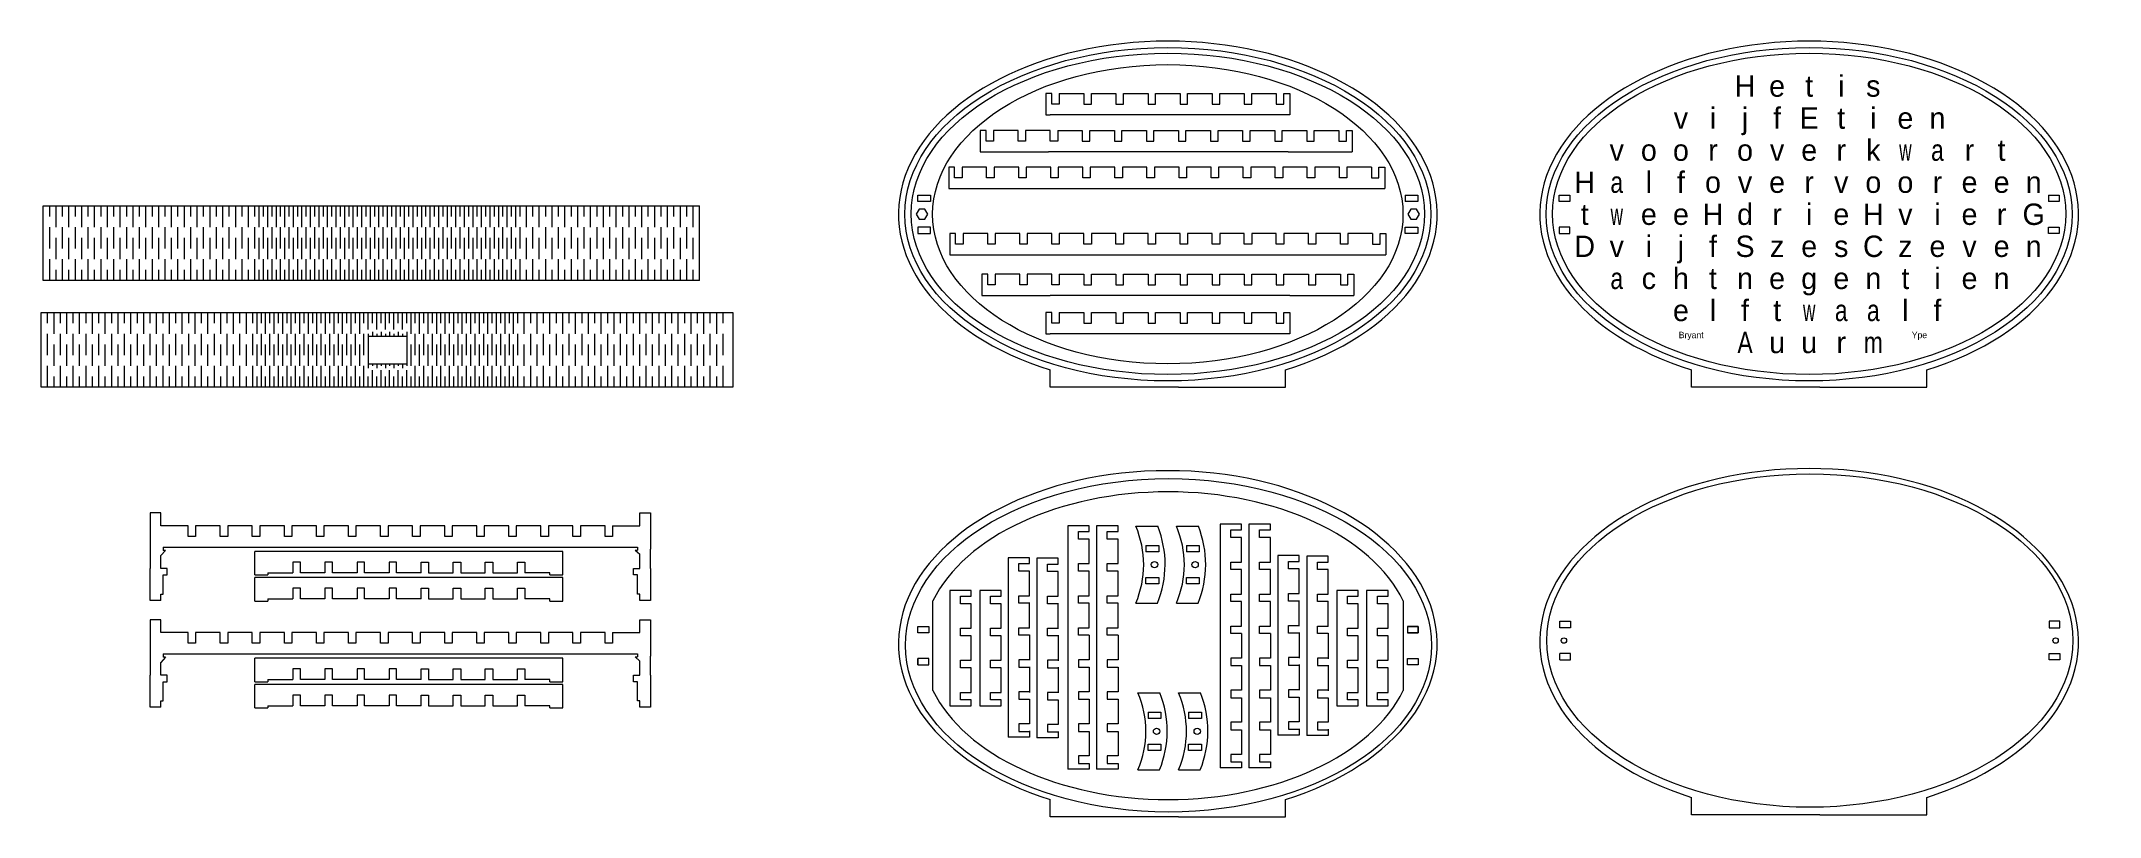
# Model space of a CAD drawing. Header units: millimetres. Extents: x -251 to 712, y 99 to 462.
import ezdxf

# ---------------------------------------------------------------- set-up
doc = ezdxf.new("R2010")
doc.units = ezdxf.units.MM
for name, color, linetype in [('Divider', 1, 'Continuous'), ('Inner frame', 7, 'Continuous'), ('Letters', 7, 'Continuous')]:
    doc.layers.add(name, color=color, linetype=linetype)
doc.styles.get("Standard").update_dxf_attribs({"font": 'txt.shx'})

msp = doc.modelspace()

# ---------------------------------------------------------------- texts
at = {"color": 250, "lineweight": 0, "char_height": 3, "width": 29, "attachment_point": 1}
for s, insert in [('{\\fRick Lobster|b0|i0|c0|p2;Bryant}', (515, 326)), ('{\\fRick Lobster|b0|i0|c0|p2;Ype}', (624, 326))]:
    msp.add_mtext(s, dxfattribs=dict(at, insert=insert))
at = {"layer": 'Letters', "color": 1, "lineweight": 0, "char_height": 10, "width": 10, "attachment_point": 1}
for s, insert in [('\\pxqc;{\\fRick Lobster|b0|i0|c0|p2;H}', (541, 446)), ('\\pxqc;{\\fRick Lobster|b0|i0|c0|p2;e}', (556, 446)), ('\\pxqc;{\\fRick Lobster|b0|i0|c0|p2;t}', (571, 446)), ('\\pxqc;{\\fRick Lobster|b0|i0|c0|p2;i}', (586, 446)), ('\\pxqc;{\\fRick Lobster|b0|i0|c0|p2;s}', (601, 446)), ('\\pxqc;{\\fRick Lobster|b0|i0|c0|p2;v}', (511, 431)), ('\\pxqc;{\\fRick Lobster|b0|i0|c0|p2;i}', (526, 431)), ('\\pxqc;{\\fRick Lobster|b0|i0|c0|p2;j}', (541, 431)), ('\\pxqc;{\\fRick Lobster|b0|i0|c0|p2;f}', (556, 431)), ('\\pxqc;{\\fRick Lobster|b0|i0|c0|p2;E}', (571, 431)), ('\\pxqc;{\\fRick Lobster|b0|i0|c0|p2;t}', (586, 431)), ('\\pxqc;{\\fRick Lobster|b0|i0|c0|p2;i}', (601, 431)), ('\\pxqc;{\\fRick Lobster|b0|i0|c0|p2;e}', (616, 431)), ('\\pxqc;{\\fRick Lobster|b0|i0|c0|p2;n}', (631, 431)), ('\\pxqc;{\\fRick Lobster|b0|i0|c0|p2;k}', (601, 416)), ('\\pxqc;{\\fRick Lobster|b0|i0|c0|p2;t}', (661, 416)), ('\\pxqc;{\\fRick Lobster|b0|i0|c0|p2;v}', (481, 416)), ('\\pxqc;{\\fRick Lobster|b0|i0|c0|p2;o}', (496, 416)), ('\\pxqc;{\\fRick Lobster|b0|i0|c0|p2;o}', (511, 416)), ('\\pxqc;{\\fRick Lobster|b0|i0|c0|p2;r}', (526, 416)), ('\\pxqc;{\\fRick Lobster|b0|i0|c0|p2;o}', (541, 416)), ('\\pxqc;{\\fRick Lobster|b0|i0|c0|p2;v}', (556, 416)), ('\\pxqc;{\\fRick Lobster|b0|i0|c0|p2;e}', (571, 416)), ('\\pxqc;{\\fRick Lobster|b0|i0|c0|p2;r}', (586, 416)), ('\\pxqc;{\\fRick Lobster|b0|i0|c0|p2;\\W0.6;w}', (616, 416)), ('\\pxqc;{\\fRick Lobster|b0|i0|c0|p2;\\W0.8;a}', (631, 416)), ('\\pxqc;{\\fRick Lobster|b0|i0|c0|p2;r}', (646, 416)), ('\\pxqc;{\\fRick Lobster|b0|i0|c0|p2;H}', (466, 401)), ('\\pxqc;{\\fRick Lobster|b0|i0|c0|p2;\\W0.8;a}', (481, 401)), ('\\pxqc;{\\fRick Lobster|b0|i0|c0|p2;l}', (496, 401)), ('\\pxqc;{\\fRick Lobster|b0|i0|c0|p2;f}', (511, 401)), ('\\pxqc;{\\fRick Lobster|b0|i0|c0|p2;o}', (526, 401)), ('\\pxqc;{\\fRick Lobster|b0|i0|c0|p2;v}', (541, 401)), ('\\pxqc;{\\fRick Lobster|b0|i0|c0|p2;e}', (556, 401)), ('\\pxqc;{\\fRick Lobster|b0|i0|c0|p2;r}', (571, 401)), ('\\pxqc;{\\fRick Lobster|b0|i0|c0|p2;v}', (586, 401)), ('\\pxqc;{\\fRick Lobster|b0|i0|c0|p2;o}', (601, 401)), ('\\pxqc;{\\fRick Lobster|b0|i0|c0|p2;o}', (616, 401)), ('\\pxqc;{\\fRick Lobster|b0|i0|c0|p2;r}', (631, 401)), ('\\pxqc;{\\fRick Lobster|b0|i0|c0|p2;e}', (646, 401)), ('\\pxqc;{\\fRick Lobster|b0|i0|c0|p2;e}', (661, 401)), ('\\pxqc;{\\fRick Lobster|b0|i0|c0|p2;n}', (676, 401)), ('\\pxqc;{\\fRick Lobster|b0|i0|c0|p2;t}', (466, 386)), ('\\pxqc;{\\fRick Lobster|b0|i0|c0|p2;H}', (526, 386)), ('\\pxqc;{\\fRick Lobster|b0|i0|c0|p2;d}', (541, 386)), ('\\pxqc;{\\fRick Lobster|b0|i0|c0|p2;i}', (571, 386)), ('\\pxqc;{\\fRick Lobster|b0|i0|c0|p2;H}', (601, 386)), ('\\pxqc;{\\fRick Lobster|b0|i0|c0|p2;i}', (631, 386)), ('\\pxqc;{\\fRick Lobster|b0|i0|c0|p2;G}', (676, 386)), ('\\pxqc;{\\fRick Lobster|b0|i0|c0|p2;\\W0.6;w}', (481, 386)), ('\\pxqc;{\\fRick Lobster|b0|i0|c0|p2;e}', (496, 386)), ('\\pxqc;{\\fRick Lobster|b0|i0|c0|p2;e}', (511, 386)), ('\\pxqc;{\\fRick Lobster|b0|i0|c0|p2;r}', (556, 386)), ('\\pxqc;{\\fRick Lobster|b0|i0|c0|p2;e}', (586, 386)), ('\\pxqc;{\\fRick Lobster|b0|i0|c0|p2;v}', (616, 386)), ('\\pxqc;{\\fRick Lobster|b0|i0|c0|p2;e}', (646, 386)), ('\\pxqc;{\\fRick Lobster|b0|i0|c0|p2;r}', (661, 386)), ('\\pxqc;{\\fRick Lobster|b0|i0|c0|p2;D}', (466, 371)), ('\\pxqc;{\\fRick Lobster|b0|i0|c0|p2;v}', (481, 371)), ('\\pxqc;{\\fRick Lobster|b0|i0|c0|p2;i}', (496, 371)), ('\\pxqc;{\\fRick Lobster|b0|i0|c0|p2;j}', (511, 371)), ('\\pxqc;{\\fRick Lobster|b0|i0|c0|p2;f}', (526, 371)), ('\\pxqc;{\\fRick Lobster|b0|i0|c0|p2;S}', (541, 371)), ('\\pxqc;{\\fRick Lobster|b0|i0|c0|p2;z}', (556, 371)), ('\\pxqc;{\\fRick Lobster|b0|i0|c0|p2;e}', (571, 371)), ('\\pxqc;{\\fRick Lobster|b0|i0|c0|p2;s}', (586, 371)), ('\\pxqc;{\\fRick Lobster|b0|i0|c0|p2;C}', (601, 371)), ('\\pxqc;{\\fRick Lobster|b0|i0|c0|p2;z}', (616, 371)), ('\\pxqc;{\\fRick Lobster|b0|i0|c0|p2;e}', (631, 371)), ('\\pxqc;{\\fRick Lobster|b0|i0|c0|p2;v}', (646, 371)), ('\\pxqc;{\\fRick Lobster|b0|i0|c0|p2;e}', (661, 371)), ('\\pxqc;{\\fRick Lobster|b0|i0|c0|p2;n}', (676, 371)), ('\\pxqc;{\\fRick Lobster|b0|i0|c0|p2;h}', (511, 356)), ('\\pxqc;{\\fRick Lobster|b0|i0|c0|p2;i}', (631, 356)), ('\\pxqc;{\\fRick Lobster|b0|i0|c0|p2;\\W0.8;a}', (481, 356)), ('\\pxqc;{\\fRick Lobster|b0|i0|c0|p2;c}', (496, 356)), ('\\pxqc;{\\fRick Lobster|b0|i0|c0|p2;t}', (526, 356)), ('\\pxqc;{\\fRick Lobster|b0|i0|c0|p2;n}', (541, 356)), ('\\pxqc;{\\fRick Lobster|b0|i0|c0|p2;e}', (556, 356)), ('\\pxqc;{\\fRick Lobster|b0|i0|c0|p2;g}', (571, 356)), ('\\pxqc;{\\fRick Lobster|b0|i0|c0|p2;e}', (586, 356)), ('\\pxqc;{\\fRick Lobster|b0|i0|c0|p2;n}', (601, 356)), ('\\pxqc;{\\fRick Lobster|b0|i0|c0|p2;t}', (616, 356)), ('\\pxqc;{\\fRick Lobster|b0|i0|c0|p2;e}', (646, 356)), ('\\pxqc;{\\fRick Lobster|b0|i0|c0|p2;n}', (661, 356)), ('\\pxqc;{\\fRick Lobster|b0|i0|c0|p2;e}', (511, 341)), ('\\pxqc;{\\fRick Lobster|b0|i0|c0|p2;l}', (526, 341)), ('\\pxqc;{\\fRick Lobster|b0|i0|c0|p2;f}', (541, 341)), ('\\pxqc;{\\fRick Lobster|b0|i0|c0|p2;t}', (556, 341)), ('\\pxqc;{\\fRick Lobster|b0|i0|c0|p2;\\W0.6;w}', (571, 341)), ('\\pxqc;{\\fRick Lobster|b0|i0|c0|p2;\\W0.8;a}', (586, 341)), ('\\pxqc;{\\fRick Lobster|b0|i0|c0|p2;\\W0.8;a}', (601, 341)), ('\\pxqc;{\\fRick Lobster|b0|i0|c0|p2;l}', (616, 341)), ('\\pxqc;{\\fRick Lobster|b0|i0|c0|p2;f}', (631, 341)), ('\\pxqc;{\\fRick Lobster|b0|i0|c0|p2;\\W0.8;A}', (541, 326)), ('\\pxqc;{\\fRick Lobster|b0|i0|c0|p2;u}', (556, 326)), ('\\pxqc;{\\fRick Lobster|b0|i0|c0|p2;u}', (571, 326)), ('\\pxqc;{\\fRick Lobster|b0|i0|c0|p2;r}', (586, 326)), ('\\pxqc;{\\fRick Lobster|b0|i0|c0|p2;\\W0.8;m}', (601, 326))]:
    msp.add_mtext(s, dxfattribs=dict(at, insert=insert))

# ---------------------------------------------------------------- linework, layer by layer
at = {"color": 1, "lineweight": 0}
for p, q in [((159, 387), (159, 390)), ((159, 390), (165, 390)), ((165, 387), (159, 387)), ((165, 390), (165, 387)), ((387, 390), (387, 387)), ((387, 390), (393, 390)), ((393, 387), (387, 387)), ((393, 390), (393, 387)), ((-247, 380), (-247, 385)), ((-244, 375), (-244, 385)), ((-241, 380), (-241, 385)), ((-238, 375), (-238, 385)), ((-235, 380), (-235, 385)), ((-232, 375), (-232, 385)), ((-229, 380), (-229, 385)), ((-226, 375), (-226, 385)), ((-223, 380), (-223, 385)), ((-220, 375), (-220, 385)), ((-217, 380), (-217, 385)), ((-214, 375), (-214, 385)), ((-211, 380), (-211, 385)), ((-208, 375), (-208, 385)), ((-205, 380), (-205, 385)), ((-202, 375), (-202, 385)), ((-199, 380), (-199, 385)), ((-196, 375), (-196, 385)), ((-193, 380), (-193, 385)), ((-190, 375), (-190, 385)), ((-187, 380), (-187, 385)), ((-184, 375), (-184, 385)), ((-181, 380), (-181, 385)), ((-178, 375), (-178, 385)), ((-175, 380), (-175, 385)), ((-172, 375), (-172, 385)), ((-169, 380), (-169, 385)), ((-166, 375), (-166, 385)), ((-163, 380), (-163, 385)), ((-160, 375), (-160, 385)), ((-157, 380), (-157, 385)), ((-154, 375), (-154, 385)), ((-151, 380), (-151, 385)), ((-149, 375), (-149, 385)), ((-147, 380), (-147, 385)), ((-145, 375), (-145, 385)), ((-143, 380), (-143, 385)), ((-141, 375), (-141, 385)), ((-139, 380), (-139, 385)), ((-137, 375), (-137, 385)), ((-135, 380), (-135, 385)), ((-133, 375), (-133, 385)), ((-131, 380), (-131, 385)), ((-129, 375), (-129, 385)), ((-127, 380), (-127, 385)), ((-125, 375), (-125, 385)), ((-123, 380), (-123, 385)), ((-121, 375), (-121, 385)), ((-119, 380), (-119, 385)), ((-117, 375), (-117, 385)), ((-115, 380), (-115, 385)), ((-113, 375), (-113, 385)), ((-111, 380), (-111, 385)), ((-109, 375), (-109, 385)), ((-107, 380), (-107, 385)), ((-105, 375), (-105, 385)), ((-103, 380), (-103, 385)), ((-101, 375), (-101, 385)), ((-99, 380), (-99, 385)), ((-97, 375), (-97, 385)), ((-95, 380), (-95, 385)), ((-93, 375), (-93, 385)), ((-91, 380), (-91, 385)), ((-89, 375), (-89, 385)), ((-87, 380), (-87, 385)), ((-85, 375), (-85, 385)), ((-83, 380), (-83, 385)), ((-81, 375), (-81, 385)), ((-79, 380), (-79, 385)), ((-77, 375), (-77, 385)), ((-75, 380), (-75, 385)), ((-73, 375), (-73, 385)), ((-71, 380), (-71, 385)), ((-69, 375), (-69, 385)), ((-67, 380), (-67, 385)), ((-65, 375), (-65, 385)), ((-63, 380), (-63, 385)), ((-61, 375), (-61, 385)), ((-59, 380), (-59, 385)), ((-57, 375), (-57, 385)), ((-55, 380), (-55, 385)), ((-53, 375), (-53, 385)), ((-51, 380), (-51, 385)), ((-49, 375), (-49, 385)), ((-47, 380), (-47, 385)), ((-45, 375), (-45, 385)), ((-43, 380), (-43, 385)), ((-41, 375), (-41, 385)), ((-39, 380), (-39, 385)), ((-37, 375), (-37, 385)), ((-35, 380), (-35, 385)), ((-33, 375), (-33, 385)), ((-31, 380), (-31, 385)), ((-29, 375), (-29, 385)), ((-27, 380), (-27, 385)), ((-24, 375), (-24, 385)), ((-21, 380), (-21, 385)), ((-18, 375), (-18, 385)), ((-15, 380), (-15, 385)), ((-12, 375), (-12, 385)), ((-9, 380), (-9, 385)), ((-6, 375), (-6, 385)), ((-3, 380), (-3, 385)), ((0, 375), (0, 385)), ((3, 380), (3, 385)), ((6, 375), (6, 385)), ((9, 380), (9, 385)), ((12, 375), (12, 385)), ((15, 380), (15, 385)), ((18, 375), (18, 385)), ((21, 380), (21, 385)), ((24, 375), (24, 385)), ((27, 380), (27, 385)), ((30, 375), (30, 385)), ((33, 380), (33, 385)), ((36, 375), (36, 385)), ((39, 380), (39, 385)), ((42, 375), (42, 385)), ((45, 380), (45, 385)), ((48, 375), (48, 385)), ((51, 380), (51, 385)), ((54, 375), (54, 385)), ((-247, 365), (-247, 375)), ((-244, 360), (-244, 370)), ((-241, 365), (-241, 375)), ((-238, 360), (-238, 370)), ((-235, 365), (-235, 375)), ((-232, 360), (-232, 370)), ((-229, 365), (-229, 375)), ((-226, 360), (-226, 370)), ((-223, 365), (-223, 375)), ((-220, 360), (-220, 370)), ((-217, 365), (-217, 375)), ((-214, 360), (-214, 370)), ((-211, 365), (-211, 375)), ((-208, 360), (-208, 370)), ((-205, 365), (-205, 375)), ((-202, 360), (-202, 370)), ((-199, 365), (-199, 375)), ((-196, 360), (-196, 370)), ((-193, 365), (-193, 375)), ((-190, 360), (-190, 370)), ((-187, 365), (-187, 375)), ((-184, 360), (-184, 370)), ((-181, 365), (-181, 375)), ((-178, 360), (-178, 370)), ((-175, 365), (-175, 375)), ((-172, 360), (-172, 370)), ((-169, 365), (-169, 375)), ((-166, 360), (-166, 370)), ((-163, 365), (-163, 375)), ((-160, 360), (-160, 370)), ((-157, 365), (-157, 375)), ((-154, 360), (-154, 370)), ((-151, 365), (-151, 375)), ((-149, 360), (-149, 370)), ((-147, 365), (-147, 375)), ((-145, 360), (-145, 370)), ((-143, 365), (-143, 375)), ((-141, 360), (-141, 370)), ((-139, 365), (-139, 375)), ((-137, 360), (-137, 370)), ((-135, 365), (-135, 375)), ((-133, 360), (-133, 370)), ((-131, 365), (-131, 375)), ((-129, 360), (-129, 370)), ((-127, 365), (-127, 375)), ((-125, 360), (-125, 370)), ((-123, 365), (-123, 375)), ((-121, 360), (-121, 370)), ((-119, 365), (-119, 375)), ((-117, 360), (-117, 370)), ((-115, 365), (-115, 375)), ((-113, 360), (-113, 370)), ((-111, 365), (-111, 375)), ((-109, 360), (-109, 370)), ((-107, 365), (-107, 375)), ((-105, 360), (-105, 370)), ((-103, 365), (-103, 375)), ((-101, 360), (-101, 370)), ((-99, 365), (-99, 375)), ((-97, 360), (-97, 370)), ((-95, 365), (-95, 375)), ((-93, 360), (-93, 370)), ((-91, 365), (-91, 375)), ((-89, 360), (-89, 370)), ((-87, 365), (-87, 375)), ((-85, 360), (-85, 370)), ((-83, 365), (-83, 375)), ((-81, 360), (-81, 370)), ((-79, 365), (-79, 375)), ((-77, 360), (-77, 370)), ((-75, 365), (-75, 375)), ((-73, 360), (-73, 370)), ((-71, 365), (-71, 375)), ((-69, 360), (-69, 370)), ((-67, 365), (-67, 375)), ((-65, 360), (-65, 370)), ((-63, 365), (-63, 375)), ((-61, 360), (-61, 370)), ((-59, 365), (-59, 375)), ((-57, 360), (-57, 370)), ((-55, 365), (-55, 375)), ((-53, 360), (-53, 370)), ((-51, 365), (-51, 375)), ((-49, 360), (-49, 370)), ((-47, 365), (-47, 375)), ((-45, 360), (-45, 370)), ((-43, 365), (-43, 375)), ((-41, 360), (-41, 370)), ((-39, 365), (-39, 375)), ((-37, 360), (-37, 370)), ((-35, 365), (-35, 375)), ((-33, 360), (-33, 370)), ((-31, 365), (-31, 375)), ((-29, 360), (-29, 370)), ((-27, 365), (-27, 375)), ((-24, 360), (-24, 370)), ((-21, 365), (-21, 375)), ((-18, 360), (-18, 370)), ((-15, 365), (-15, 375)), ((-12, 360), (-12, 370)), ((-9, 365), (-9, 375)), ((-6, 360), (-6, 370)), ((-3, 365), (-3, 375)), ((0, 360), (0, 370)), ((3, 365), (3, 375)), ((6, 360), (6, 370)), ((9, 365), (9, 375)), ((12, 360), (12, 370)), ((15, 365), (15, 375)), ((18, 360), (18, 370)), ((21, 365), (21, 375)), ((24, 360), (24, 370)), ((27, 365), (27, 375)), ((30, 360), (30, 370)), ((33, 365), (33, 375)), ((36, 360), (36, 370)), ((39, 365), (39, 375)), ((42, 360), (42, 370)), ((45, 365), (45, 375)), ((48, 360), (48, 370)), ((51, 365), (51, 375)), ((54, 360), (54, 370)), ((387, 375), (393, 375)), ((387, 372), (387, 375)), ((393, 372), (387, 372)), ((393, 375), (393, 372)), ((-247, 350), (-247, 360)), ((-241, 350), (-241, 360)), ((-235, 350), (-235, 360)), ((-229, 350), (-229, 360)), ((-223, 350), (-223, 360)), ((-217, 350), (-217, 360)), ((-211, 350), (-211, 360)), ((-205, 350), (-205, 360)), ((-199, 350), (-199, 360)), ((-193, 350), (-193, 360)), ((-187, 350), (-187, 360)), ((-181, 350), (-181, 360)), ((-175, 350), (-175, 360)), ((-169, 350), (-169, 360)), ((-163, 350), (-163, 360)), ((-157, 350), (-157, 360)), ((-151, 350), (-151, 360)), ((-147, 350), (-147, 360)), ((-143, 350), (-143, 360)), ((-139, 350), (-139, 360)), ((-135, 350), (-135, 360)), ((-131, 350), (-131, 360)), ((-127, 350), (-127, 360)), ((-123, 350), (-123, 360)), ((-119, 350), (-119, 360)), ((-115, 350), (-115, 360)), ((-111, 350), (-111, 360)), ((-107, 350), (-107, 360)), ((-103, 350), (-103, 360)), ((-99, 350), (-99, 360)), ((-95, 350), (-95, 360)), ((-91, 350), (-91, 360)), ((-87, 350), (-87, 360)), ((-83, 350), (-83, 360)), ((-79, 350), (-79, 360)), ((-75, 350), (-75, 360)), ((-71, 350), (-71, 360)), ((-67, 350), (-67, 360)), ((-63, 350), (-63, 360)), ((-59, 350), (-59, 360)), ((-55, 350), (-55, 360)), ((-51, 350), (-51, 360)), ((-47, 350), (-47, 360)), ((-43, 350), (-43, 360)), ((-39, 350), (-39, 360)), ((-35, 350), (-35, 360)), ((-31, 350), (-31, 360)), ((-27, 350), (-27, 360)), ((-21, 350), (-21, 360)), ((-15, 350), (-15, 360)), ((-9, 350), (-9, 360)), ((-3, 350), (-3, 360)), ((3, 350), (3, 360)), ((9, 350), (9, 360)), ((15, 350), (15, 360)), ((21, 350), (21, 360)), ((27, 350), (27, 360)), ((33, 350), (33, 360)), ((39, 350), (39, 360)), ((45, 350), (45, 360)), ((51, 350), (51, 360)), ((-244, 350), (-244, 355)), ((-238, 350), (-238, 355)), ((-232, 350), (-232, 355)), ((-226, 350), (-226, 355)), ((-220, 350), (-220, 355)), ((-214, 350), (-214, 355)), ((-208, 350), (-208, 355)), ((-202, 350), (-202, 355)), ((-196, 350), (-196, 355)), ((-190, 350), (-190, 355)), ((-184, 350), (-184, 355)), ((-178, 350), (-178, 355)), ((-172, 350), (-172, 355)), ((-166, 350), (-166, 355)), ((-160, 350), (-160, 355)), ((-154, 350), (-154, 355)), ((-149, 350), (-149, 355)), ((-145, 350), (-145, 355)), ((-141, 350), (-141, 355)), ((-137, 350), (-137, 355)), ((-133, 350), (-133, 355)), ((-129, 350), (-129, 355)), ((-125, 350), (-125, 355)), ((-121, 350), (-121, 355)), ((-117, 350), (-117, 355)), ((-113, 350), (-113, 355)), ((-109, 350), (-109, 355)), ((-105, 350), (-105, 355)), ((-101, 350), (-101, 355)), ((-97, 350), (-97, 355)), ((-93, 350), (-93, 355)), ((-89, 350), (-89, 355)), ((-85, 350), (-85, 355)), ((-81, 350), (-81, 355)), ((-77, 350), (-77, 355)), ((-73, 350), (-73, 355)), ((-69, 350), (-69, 355)), ((-65, 350), (-65, 355)), ((-61, 350), (-61, 355)), ((-57, 350), (-57, 355)), ((-53, 350), (-53, 355)), ((-49, 350), (-49, 355)), ((-45, 350), (-45, 355)), ((-41, 350), (-41, 355)), ((-37, 350), (-37, 355)), ((-33, 350), (-33, 355)), ((-29, 350), (-29, 355)), ((-24, 350), (-24, 355)), ((-18, 350), (-18, 355)), ((-12, 350), (-12, 355)), ((-6, 350), (-6, 355)), ((0, 350), (0, 355)), ((6, 350), (6, 355)), ((12, 350), (12, 355)), ((18, 350), (18, 355)), ((24, 350), (24, 355)), ((30, 350), (30, 355)), ((36, 350), (36, 355)), ((42, 350), (42, 355)), ((48, 350), (48, 355)), ((54, 350), (54, 355)), ((-248, 330), (-248, 335)), ((-245, 325), (-245, 335)), ((-242, 330), (-242, 335)), ((-239, 325), (-239, 335)), ((-236, 330), (-236, 335)), ((-233, 325), (-233, 335)), ((-230, 330), (-230, 335)), ((-227, 325), (-227, 335)), ((-224, 330), (-224, 335)), ((-221, 325), (-221, 335)), ((-218, 330), (-218, 335)), ((-215, 325), (-215, 335)), ((-212, 330), (-212, 335)), ((-209, 325), (-209, 335)), ((-206, 330), (-206, 335)), ((-203, 325), (-203, 335)), ((-200, 330), (-200, 335)), ((-197, 325), (-197, 335)), ((-194, 330), (-194, 335)), ((-191, 325), (-191, 335)), ((-188, 330), (-188, 335)), ((-185, 325), (-185, 335)), ((-182, 330), (-182, 335)), ((-179, 325), (-179, 335)), ((-176, 330), (-176, 335)), ((-173, 325), (-173, 335)), ((-170, 330), (-170, 335)), ((-167, 325), (-167, 335)), ((-164, 330), (-164, 335)), ((-161, 325), (-161, 335)), ((-158, 330), (-158, 335)), ((-155, 325), (-155, 335)), ((-152, 330), (-152, 335)), ((-150, 325), (-150, 335)), ((-148, 330), (-148, 335)), ((-146, 325), (-146, 335)), ((-144, 330), (-144, 335)), ((-142, 325), (-142, 335)), ((-140, 330), (-140, 335)), ((-138, 325), (-138, 335)), ((-136, 330), (-136, 335)), ((-134, 325), (-134, 335)), ((-132, 330), (-132, 335)), ((-130, 325), (-130, 335)), ((-128, 330), (-128, 335)), ((-126, 325), (-126, 335)), ((-124, 330), (-124, 335)), ((-122, 325), (-122, 335)), ((-120, 330), (-120, 335)), ((-118, 325), (-118, 335)), ((-116, 330), (-116, 335)), ((-114, 325), (-114, 335)), ((-112, 330), (-112, 335)), ((-110, 325), (-110, 335)), ((-108, 330), (-108, 335)), ((-106, 325), (-106, 335)), ((-104, 330), (-104, 335)), ((-102, 325), (-102, 335)), ((-100, 330), (-100, 335)), ((-98, 327), (-98, 335)), ((-96, 330), (-96, 335)), ((-94, 327), (-94, 335)), ((-92, 330), (-92, 335)), ((-90, 327), (-90, 335)), ((-88, 330), (-88, 335)), ((-86, 327), (-86, 335)), ((-84, 330), (-84, 335)), ((-82, 327), (-82, 335)), ((-80, 330), (-80, 335)), ((-78, 325), (-78, 335)), ((-76, 330), (-76, 335)), ((-74, 325), (-74, 335)), ((-72, 330), (-72, 335)), ((-70, 325), (-70, 335)), ((-68, 330), (-68, 335)), ((-66, 325), (-66, 335)), ((-64, 330), (-64, 335)), ((-62, 325), (-62, 335)), ((-60, 330), (-60, 335)), ((-58, 325), (-58, 335)), ((-56, 330), (-56, 335)), ((-54, 325), (-54, 335)), ((-52, 330), (-52, 335)), ((-50, 325), (-50, 335)), ((-48, 330), (-48, 335)), ((-46, 325), (-46, 335)), ((-44, 330), (-44, 335)), ((-42, 325), (-42, 335)), ((-40, 330), (-40, 335)), ((-38, 325), (-38, 335)), ((-36, 330), (-36, 335)), ((-34, 325), (-34, 335)), ((-32, 330), (-32, 335)), ((-30, 325), (-30, 335)), ((-28, 330), (-28, 335)), ((-25, 325), (-25, 335)), ((-22, 330), (-22, 335)), ((-19, 325), (-19, 335)), ((-16, 330), (-16, 335)), ((-13, 325), (-13, 335)), ((-10, 330), (-10, 335)), ((-7, 325), (-7, 335)), ((-4, 330), (-4, 335)), ((-1, 325), (-1, 335)), ((2, 330), (2, 335)), ((5, 325), (5, 335)), ((8, 330), (8, 335)), ((11, 325), (11, 335)), ((14, 330), (14, 335)), ((17, 325), (17, 335)), ((20, 330), (20, 335)), ((23, 325), (23, 335)), ((26, 330), (26, 335)), ((29, 325), (29, 335)), ((32, 330), (32, 335)), ((35, 325), (35, 335)), ((38, 330), (38, 335)), ((41, 325), (41, 335)), ((44, 330), (44, 335)), ((47, 325), (47, 335)), ((50, 330), (50, 335)), ((53, 325), (53, 335)), ((56, 330), (56, 335)), ((59, 325), (59, 335)), ((62, 330), (62, 335)), ((65, 325), (65, 335)), ((68, 330), (68, 335)), ((-248, 315), (-248, 325)), ((-245, 310), (-245, 320)), ((-242, 315), (-242, 325)), ((-239, 310), (-239, 320)), ((-236, 315), (-236, 325)), ((-233, 310), (-233, 320)), ((-230, 315), (-230, 325)), ((-227, 310), (-227, 320)), ((-224, 315), (-224, 325)), ((-221, 310), (-221, 320)), ((-218, 315), (-218, 325)), ((-215, 310), (-215, 320)), ((-212, 315), (-212, 325)), ((-209, 310), (-209, 320)), ((-206, 315), (-206, 325)), ((-203, 310), (-203, 320)), ((-200, 315), (-200, 325)), ((-197, 310), (-197, 320)), ((-194, 315), (-194, 325)), ((-191, 310), (-191, 320)), ((-188, 315), (-188, 325)), ((-185, 310), (-185, 320)), ((-182, 315), (-182, 325)), ((-179, 310), (-179, 320)), ((-176, 315), (-176, 325)), ((-173, 310), (-173, 320)), ((-170, 315), (-170, 325)), ((-167, 310), (-167, 320)), ((-164, 315), (-164, 325)), ((-161, 310), (-161, 320)), ((-158, 315), (-158, 325)), ((-155, 310), (-155, 320)), ((-152, 315), (-152, 325)), ((-150, 310), (-150, 320)), ((-148, 315), (-148, 325)), ((-146, 310), (-146, 320)), ((-144, 315), (-144, 325)), ((-142, 310), (-142, 320)), ((-140, 315), (-140, 325)), ((-138, 310), (-138, 320)), ((-136, 315), (-136, 325)), ((-134, 310), (-134, 320)), ((-132, 315), (-132, 325)), ((-130, 310), (-130, 320)), ((-128, 315), (-128, 325)), ((-126, 310), (-126, 320)), ((-124, 315), (-124, 325)), ((-122, 310), (-122, 320)), ((-120, 315), (-120, 325)), ((-118, 310), (-118, 320)), ((-116, 315), (-116, 325)), ((-114, 310), (-114, 320)), ((-112, 315), (-112, 325)), ((-110, 310), (-110, 320)), ((-108, 315), (-108, 325)), ((-106, 310), (-106, 320)), ((-104, 315), (-104, 325)), ((-102, 310), (-102, 320)), ((-100, 315), (-100, 325)), ((-98, 325), (-98, 324)), ((-98, 324), (-98, 311)), ((-98, 324), (-80, 324)), ((-96, 326), (-96, 324)), ((-94, 325), (-94, 324)), ((-92, 326), (-92, 324)), ((-90, 325), (-90, 324)), ((-88, 326), (-88, 324)), ((-86, 325), (-86, 324)), ((-84, 326), (-84, 324)), ((-82, 325), (-82, 324)), ((-80, 326), (-80, 324)), ((-80, 324), (-80, 311)), ((-78, 310), (-78, 320)), ((-76, 315), (-76, 325)), ((-74, 310), (-74, 320)), ((-72, 315), (-72, 325)), ((-70, 310), (-70, 320)), ((-68, 315), (-68, 325)), ((-66, 310), (-66, 320)), ((-64, 315), (-64, 325)), ((-62, 310), (-62, 320)), ((-60, 315), (-60, 325)), ((-58, 310), (-58, 320)), ((-56, 315), (-56, 325)), ((-54, 310), (-54, 320)), ((-52, 315), (-52, 325)), ((-50, 310), (-50, 320)), ((-48, 315), (-48, 325)), ((-46, 310), (-46, 320)), ((-44, 315), (-44, 325)), ((-42, 310), (-42, 320)), ((-40, 315), (-40, 325)), ((-38, 310), (-38, 320)), ((-36, 315), (-36, 325)), ((-34, 310), (-34, 320)), ((-32, 315), (-32, 325)), ((-30, 310), (-30, 320)), ((-28, 315), (-28, 325)), ((-25, 310), (-25, 320)), ((-22, 315), (-22, 325)), ((-19, 310), (-19, 320)), ((-16, 315), (-16, 325)), ((-13, 310), (-13, 320)), ((-10, 315), (-10, 325)), ((-7, 310), (-7, 320)), ((-4, 315), (-4, 325)), ((-1, 310), (-1, 320)), ((2, 315), (2, 325)), ((5, 310), (5, 320)), ((8, 315), (8, 325)), ((11, 310), (11, 320)), ((14, 315), (14, 325)), ((17, 310), (17, 320)), ((20, 315), (20, 325)), ((23, 310), (23, 320)), ((26, 315), (26, 325)), ((29, 310), (29, 320)), ((32, 315), (32, 325)), ((35, 310), (35, 320)), ((38, 315), (38, 325)), ((41, 310), (41, 320)), ((44, 315), (44, 325)), ((47, 310), (47, 320)), ((50, 315), (50, 325)), ((53, 310), (53, 320)), ((56, 315), (56, 325)), ((59, 310), (59, 320)), ((62, 315), (62, 325)), ((65, 310), (65, 320)), ((68, 315), (68, 325)), ((-248, 300), (-248, 310)), ((-242, 300), (-242, 310)), ((-236, 300), (-236, 310)), ((-230, 300), (-230, 310)), ((-224, 300), (-224, 310)), ((-218, 300), (-218, 310)), ((-212, 300), (-212, 310)), ((-206, 300), (-206, 310)), ((-200, 300), (-200, 310)), ((-194, 300), (-194, 310)), ((-188, 300), (-188, 310)), ((-182, 300), (-182, 310)), ((-176, 300), (-176, 310)), ((-170, 300), (-170, 310)), ((-164, 300), (-164, 310)), ((-158, 300), (-158, 310)), ((-152, 300), (-152, 310)), ((-148, 300), (-148, 310)), ((-144, 300), (-144, 310)), ((-140, 300), (-140, 310)), ((-136, 300), (-136, 310)), ((-132, 300), (-132, 310)), ((-128, 300), (-128, 310)), ((-124, 300), (-124, 310)), ((-120, 300), (-120, 310)), ((-116, 300), (-116, 310)), ((-112, 300), (-112, 310)), ((-108, 300), (-108, 310)), ((-104, 300), (-104, 310)), ((-100, 300), (-100, 310)), ((-98, 311), (-80, 311)), ((-98, 311), (-98, 309)), ((-96, 311), (-96, 310)), ((-95, 310), (-95, 310)), ((-94, 311), (-94, 309)), ((-92, 311), (-92, 310)), ((-90, 311), (-90, 309)), ((-88, 311), (-88, 310)), ((-86, 311), (-86, 309)), ((-84, 311), (-84, 310)), ((-82, 311), (-82, 309)), ((-80, 311), (-80, 310)), ((-76, 300), (-76, 310)), ((-72, 300), (-72, 310)), ((-68, 300), (-68, 310)), ((-64, 300), (-64, 310)), ((-60, 300), (-60, 310)), ((-56, 300), (-56, 310)), ((-52, 300), (-52, 310)), ((-48, 300), (-48, 310)), ((-44, 300), (-44, 310)), ((-40, 300), (-40, 310)), ((-36, 300), (-36, 310)), ((-32, 300), (-32, 310)), ((-28, 300), (-28, 310)), ((-22, 300), (-22, 310)), ((-16, 300), (-16, 310)), ((-10, 300), (-10, 310)), ((-4, 300), (-4, 310)), ((2, 300), (2, 310)), ((8, 300), (8, 310)), ((14, 300), (14, 310)), ((20, 300), (20, 310)), ((26, 300), (26, 310)), ((32, 300), (32, 310)), ((38, 300), (38, 310)), ((44, 300), (44, 310)), ((50, 300), (50, 310)), ((56, 300), (56, 310)), ((62, 300), (62, 310)), ((68, 300), (68, 310)), ((-245, 300), (-245, 305)), ((-239, 300), (-239, 305)), ((-233, 300), (-233, 305)), ((-227, 300), (-227, 305)), ((-221, 300), (-221, 305)), ((-215, 300), (-215, 305)), ((-209, 300), (-209, 305)), ((-203, 300), (-203, 305)), ((-197, 300), (-197, 305)), ((-191, 300), (-191, 305)), ((-185, 300), (-185, 305)), ((-179, 300), (-179, 305)), ((-173, 300), (-173, 305)), ((-167, 300), (-167, 305)), ((-161, 300), (-161, 305)), ((-155, 300), (-155, 305)), ((-150, 300), (-150, 305)), ((-146, 300), (-146, 305)), ((-142, 300), (-142, 305)), ((-138, 300), (-138, 305)), ((-134, 300), (-134, 305)), ((-130, 300), (-130, 305)), ((-126, 300), (-126, 305)), ((-122, 300), (-122, 305)), ((-118, 300), (-118, 305)), ((-114, 300), (-114, 305)), ((-110, 300), (-110, 305)), ((-106, 300), (-106, 305)), ((-102, 300), (-102, 305)), ((-98, 300), (-98, 305)), ((-96, 300), (-96, 308)), ((-94, 300), (-94, 305)), ((-92, 300), (-92, 308)), ((-90, 300), (-90, 305)), ((-88, 300), (-88, 308)), ((-86, 300), (-86, 305)), ((-84, 300), (-84, 308)), ((-82, 300), (-82, 305)), ((-80, 300), (-80, 308)), ((-78, 300), (-78, 305)), ((-74, 300), (-74, 305)), ((-70, 300), (-70, 305)), ((-66, 300), (-66, 305)), ((-62, 300), (-62, 305)), ((-58, 300), (-58, 305)), ((-54, 300), (-54, 305)), ((-50, 300), (-50, 305)), ((-46, 300), (-46, 305)), ((-42, 300), (-42, 305)), ((-38, 300), (-38, 305)), ((-34, 300), (-34, 305)), ((-30, 300), (-30, 305)), ((-25, 300), (-25, 305)), ((-19, 300), (-19, 305)), ((-13, 300), (-13, 305)), ((-7, 300), (-7, 305)), ((-1, 300), (-1, 305)), ((5, 300), (5, 305)), ((11, 300), (11, 305)), ((17, 300), (17, 305)), ((23, 300), (23, 305)), ((29, 300), (29, 305)), ((35, 300), (35, 305)), ((41, 300), (41, 305)), ((47, 300), (47, 305)), ((53, 300), (53, 305)), ((59, 300), (59, 305)), ((65, 300), (65, 305)), ((261.03, 235.01), (271.31, 235.01)), ((280.03, 235.01), (290.31, 235.01)), ((265.73, 226.01), (265.73, 223.01)), ((265.73, 226.01), (271.73, 226.01)), ((271.73, 223.01), (265.73, 223.01)), ((271.73, 226.01), (271.73, 223.01)), ((284.73, 226.01), (284.73, 223.01)), ((284.73, 226.01), (290.73, 226.01)), ((290.73, 223.01), (284.73, 223.01)), ((290.73, 226.01), (290.73, 223.01)), ((-192, 215.25), (-195, 215.25)), ((-194, 212.25), (-192, 212.25)), ((-192, 212.25), (-192, 215.25)), ((26, 212.25), (26, 215.25)), ((26, 215.25), (29, 215.25)), ((28, 212.25), (26, 212.25)), ((265.73, 211.01), (271.73, 211.01)), ((265.73, 208.01), (265.73, 211.01)), ((271.73, 208.01), (265.73, 208.01)), ((271.73, 211.01), (271.73, 208.01)), ((284.73, 211.01), (290.73, 211.01)), ((284.73, 208.01), (284.73, 211.01)), ((290.73, 208.01), (284.73, 208.01)), ((290.73, 211.01), (290.73, 208.01)), ((261, 199.01), (271.15, 199.01)), ((280, 199.01), (290.15, 199.01)), ((-192, 165.25), (-195, 165.25)), ((-192, 162.25), (-192, 165.25)), ((26, 162.25), (26, 165.25)), ((26, 165.25), (29, 165.25)), ((-194, 162.25), (-192, 162.25)), ((28, 162.25), (26, 162.25)), ((262.03, 157.01), (272.31, 157.01)), ((281.03, 157.01), (291.31, 157.01)), ((266.73, 148.01), (266.73, 145.01)), ((266.73, 148.01), (272.73, 148.01)), ((272.73, 145.01), (266.73, 145.01)), ((272.73, 148.01), (272.73, 145.01)), ((285.73, 148.01), (285.73, 145.01)), ((285.73, 148.01), (291.73, 148.01)), ((291.73, 145.01), (285.73, 145.01)), ((291.73, 148.01), (291.73, 145.01)), ((266.73, 133.01), (272.73, 133.01)), ((266.73, 130.01), (266.73, 133.01)), ((272.73, 130.01), (266.73, 130.01)), ((272.73, 133.01), (272.73, 130.01)), ((285.73, 133.01), (291.73, 133.01)), ((285.73, 130.01), (285.73, 133.01)), ((291.73, 130.01), (285.73, 130.01)), ((291.73, 133.01), (291.73, 130.01)), ((262, 121.01), (272.15, 121.01)), ((281, 121.01), (291.15, 121.01))]:
    msp.add_line(p, q, dxfattribs=at)
at = {"color": 5, "lineweight": 0}
for p, q in [((-250, 385), (57, 385)), ((-250, 350), (-250, 385)), ((57, 350), (57, 385)), ((57, 350), (-250, 350)), ((-251, 335), (72.5, 335)), ((-251, 300), (-251, 335)), ((72.5, 335), (72.5, 300)), ((72.5, 300), (-251, 300))]:
    msp.add_line(p, q, dxfattribs=at)
at = {"color": 3, "lineweight": 0}
for p, q in [((221, 300), (221, 308.12)), ((281, 300), (221, 300)), ((281, 300), (331, 300)), ((331, 300), (331, 308.12)), ((521, 300), (521, 308.12)), ((581, 300), (521, 300)), ((581, 300), (631, 300)), ((631, 300), (631, 308.12)), ((221, 99), (221, 107.12)), ((331, 99), (331, 107.12)), ((521, 100), (521, 108.12)), ((631, 100), (631, 108.12)), ((281, 99), (221, 99)), ((281, 99), (331, 99)), ((581, 100), (521, 100)), ((581, 100), (631, 100))]:
    msp.add_line(p, q, dxfattribs=at)
at = {"lineweight": 0}
for p, q in [((221, 308.12), (221, 308.12)), ((521, 308.12), (521, 308.12)), ((221, 107.12), (221, 107.12)), ((521, 108.12), (521, 108.12))]:
    msp.add_line(p, q, dxfattribs=at)
at = {"color": 1, "lineweight": 0}
for points in [[(159.62, 383.38), (158.25, 381), (159.62, 378.62), (162.37, 378.62), (163.75, 381), (162.37, 383.38)], [(389.62, 383.38), (388.25, 381), (389.62, 378.62), (392.37, 378.62), (393.75, 381), (392.37, 383.38)], [(165, 375), (159, 375), (159, 372), (165, 372)]]:
    msp.add_lwpolyline(points, close=True, dxfattribs=at)
for centre in [(269.75, 217.02), (288.75, 217.02), (270.75, 139.02), (289.75, 139.02)]:
    msp.add_circle(centre, 1.5, dxfattribs=at)
at = {"color": 5, "lineweight": 0}
for centre, major_axis, ratio in [((276, 381.17), (120, 0), 0.626387), ((576, 381.17), (120, 0), 0.626387), ((276, 381), (110, 0), 0.636364)]:
    msp.add_ellipse(centre, major_axis=major_axis, ratio=ratio, dxfattribs=at)
at = {"color": 1, "lineweight": 0}
for centre, major_axis, ratio, start_param, end_param in [((154.73, 217.01), (110, 0), 0.636364, 6.022953, 6.543329), ((154.73, 217.18), (120, 0), 0.626387, 6.03901, 6.522716), ((173.73, 217.01), (110, 0), 0.636364, 6.022953, 6.543329), ((173.73, 217.18), (120, 0), 0.626387, 6.03901, 6.522716), ((155.73, 139.01), (110, 0), 0.636364, 6.022953, 6.543329), ((155.73, 139.18), (120, 0), 0.626387, 6.03901, 6.522716), ((174.73, 139.01), (110, 0), 0.636364, 6.022953, 6.543329), ((174.73, 139.18), (120, 0), 0.626387, 6.03901, 6.522716)]:
    msp.add_ellipse(centre, major_axis=major_axis, ratio=ratio, start_param=start_param, end_param=end_param, dxfattribs=at)
at = {"layer": 'Divider', "lineweight": 0}
for p, q in [((221.75, 437.5), (219, 437.5)), ((219, 437.5), (219, 427.5)), ((221.75, 432.5), (221.75, 437.5)), ((225.25, 437.5), (236.75, 437.5)), ((225.25, 437.5), (225.25, 432.5)), ((236.75, 437.5), (236.75, 432.5)), ((240.25, 432.5), (240.25, 437.5)), ((240.25, 437.5), (251.75, 437.5)), ((251.75, 437.5), (251.75, 432.5)), ((255.25, 432.5), (255.25, 437.5)), ((255.25, 437.5), (266.75, 437.5)), ((266.75, 437.5), (266.75, 432.5)), ((270.25, 432.5), (270.25, 437.5)), ((270.25, 437.5), (281.75, 437.5)), ((281.75, 437.5), (281.75, 432.5)), ((285.25, 432.5), (285.25, 437.5)), ((285.25, 437.5), (296.75, 437.5)), ((296.75, 437.5), (296.75, 432.5)), ((300.25, 432.5), (300.25, 437.5)), ((300.25, 437.5), (311.75, 437.5)), ((311.75, 437.5), (311.75, 432.5)), ((315.25, 432.5), (315.25, 437.5)), ((315.25, 437.5), (326.75, 437.5)), ((326.75, 437.5), (326.75, 432.5)), ((330.25, 432.5), (330.25, 437.5)), ((330.25, 437.5), (333, 437.5)), ((333, 437.5), (333, 427.5)), ((219, 427.5), (221, 427.5)), ((333, 427.5), (221, 427.5)), ((225.25, 432.5), (221.75, 432.5)), ((236.75, 432.5), (240.25, 432.5)), ((251.75, 432.5), (255.25, 432.5)), ((266.75, 432.5), (270.25, 432.5)), ((281.75, 432.5), (285.25, 432.5)), ((296.75, 432.5), (300.25, 432.5)), ((311.75, 432.5), (315.25, 432.5)), ((326.75, 432.5), (330.25, 432.5)), ((191, 420.25), (188.25, 420.25)), ((188.25, 420.25), (188.25, 410.25)), ((191, 415.25), (191, 420.25)), ((194.5, 415.25), (191, 415.25)), ((206, 420.25), (194.5, 420.25)), ((194.5, 420.25), (194.5, 415.25)), ((206, 415.25), (206, 420.25)), ((209.5, 415.25), (206, 415.25)), ((221, 420.25), (209.5, 420.25)), ((209.5, 420.25), (209.5, 415.25)), ((221, 415.25), (221, 420.25)), ((224.5, 415.25), (221, 415.25)), ((224.5, 420.25), (236, 420.25)), ((224.5, 420.25), (224.5, 415.25)), ((236, 420.25), (236, 415.25)), ((236, 415.25), (239.5, 415.25)), ((239.5, 415.25), (239.5, 420.25)), ((239.5, 420.25), (251, 420.25)), ((251, 420.25), (251, 415.25)), ((251, 415.25), (254.5, 415.25)), ((254.5, 415.25), (254.5, 420.25)), ((254.5, 420.25), (266, 420.25)), ((266, 420.25), (266, 415.25)), ((266, 415.25), (269.5, 415.25)), ((269.5, 415.25), (269.5, 420.25)), ((269.5, 420.25), (281, 420.25)), ((281, 420.25), (281, 415.25)), ((281, 415.25), (284.5, 415.25)), ((284.5, 415.25), (284.5, 420.25)), ((284.5, 420.25), (296, 420.25)), ((296, 420.25), (296, 415.25)), ((296, 415.25), (299.5, 415.25)), ((299.5, 415.25), (299.5, 420.25)), ((299.5, 420.25), (311, 420.25)), ((311, 420.25), (311, 415.25)), ((311, 415.25), (314.5, 415.25)), ((314.5, 415.25), (314.5, 420.25)), ((314.5, 420.25), (326, 420.25)), ((326, 420.25), (326, 415.25)), ((326, 415.25), (329.5, 415.25)), ((329.5, 415.25), (329.5, 420.25)), ((329.5, 420.25), (341, 420.25)), ((341, 420.25), (341, 415.25)), ((341, 415.25), (344.5, 415.25)), ((344.5, 415.25), (344.5, 420.25)), ((344.5, 420.25), (356, 420.25)), ((356, 420.25), (356, 415.25)), ((356, 415.25), (359.5, 415.25)), ((359.5, 415.25), (359.5, 420.25)), ((359.5, 420.25), (362.25, 420.25)), ((362.25, 420.25), (362.25, 410.25)), ((188.25, 410.25), (220.25, 410.25)), ((302.25, 410.25), (220.25, 410.25)), ((332.25, 410.25), (302.25, 410.25)), ((332.25, 410.25), (362.25, 410.25)), ((176.25, 403), (173.5, 403)), ((173.5, 403), (173.5, 393)), ((176.25, 398), (176.25, 403)), ((179.75, 398), (176.25, 398)), ((191.25, 403), (179.75, 403)), ((179.75, 403), (179.75, 398)), ((191.25, 398), (191.25, 403)), ((194.75, 398), (191.25, 398)), ((206.25, 403), (194.75, 403)), ((194.75, 403), (194.75, 398)), ((206.25, 398), (206.25, 403)), ((209.75, 398), (206.25, 398)), ((221.25, 403), (209.75, 403)), ((209.75, 403), (209.75, 398)), ((221.25, 398), (221.25, 403)), ((224.75, 398), (221.25, 398)), ((236.25, 403), (224.75, 403)), ((224.75, 403), (224.75, 398)), ((236.25, 398), (236.25, 403)), ((239.75, 398), (236.25, 398)), ((251.25, 403), (239.75, 403)), ((239.75, 403), (239.75, 398)), ((251.25, 398), (251.25, 403)), ((254.75, 398), (251.25, 398)), ((266.25, 403), (254.75, 403)), ((254.75, 403), (254.75, 398)), ((266.25, 398), (266.25, 403)), ((269.75, 398), (266.25, 398)), ((281.25, 403), (269.75, 403)), ((269.75, 403), (269.75, 398)), ((281.25, 398), (281.25, 403)), ((284.75, 398), (281.25, 398)), ((296.25, 403), (284.75, 403)), ((284.75, 403), (284.75, 398)), ((296.25, 398), (296.25, 403)), ((299.75, 398), (296.25, 398)), ((311.25, 403), (299.75, 403)), ((299.75, 403), (299.75, 398)), ((311.25, 398), (311.25, 403)), ((314.75, 398), (311.25, 398)), ((326.25, 403), (314.75, 403)), ((314.75, 403), (314.75, 398)), ((326.25, 398), (326.25, 403)), ((329.75, 398), (326.25, 398)), ((341.25, 403), (329.75, 403)), ((329.75, 403), (329.75, 398)), ((341.25, 398), (341.25, 403)), ((344.75, 398), (341.25, 398)), ((356.25, 403), (344.75, 403)), ((344.75, 403), (344.75, 398)), ((356.25, 398), (356.25, 403)), ((359.75, 398), (356.25, 398)), ((371.25, 403), (359.75, 403)), ((359.75, 403), (359.75, 398)), ((371.25, 403), (371.25, 398)), ((371.25, 398), (374.75, 398)), ((374.75, 398), (374.75, 403)), ((374.75, 403), (377.5, 403)), ((377.5, 403), (377.5, 393)), ((173.5, 393), (377.5, 393)), ((176.75, 372), (174, 372)), ((174, 372), (174, 362)), ((176.75, 367), (176.75, 372)), ((180.25, 367), (176.75, 367)), ((191.75, 372), (180.25, 372)), ((180.25, 372), (180.25, 367)), ((191.75, 367), (191.75, 372)), ((195.25, 367), (191.75, 367)), ((206.75, 372), (195.25, 372)), ((195.25, 372), (195.25, 367)), ((206.75, 367), (206.75, 372)), ((210.25, 367), (206.75, 367)), ((221.75, 372), (210.25, 372)), ((210.25, 372), (210.25, 367)), ((221.75, 367), (221.75, 372)), ((225.25, 367), (221.75, 367)), ((236.75, 372), (225.25, 372)), ((225.25, 372), (225.25, 367)), ((236.75, 367), (236.75, 372)), ((240.25, 367), (236.75, 367)), ((251.75, 372), (240.25, 372)), ((240.25, 372), (240.25, 367)), ((251.75, 367), (251.75, 372)), ((255.25, 367), (251.75, 367)), ((266.75, 372), (255.25, 372)), ((255.25, 372), (255.25, 367)), ((266.75, 367), (266.75, 372)), ((270.25, 367), (266.75, 367)), ((281.75, 372), (270.25, 372)), ((270.25, 372), (270.25, 367)), ((281.75, 367), (281.75, 372)), ((285.25, 367), (281.75, 367)), ((296.75, 372), (285.25, 372)), ((285.25, 372), (285.25, 367)), ((296.75, 367), (296.75, 372)), ((300.25, 367), (296.75, 367)), ((311.75, 372), (300.25, 372)), ((300.25, 372), (300.25, 367)), ((311.75, 367), (311.75, 372)), ((315.25, 367), (311.75, 367)), ((326.75, 372), (315.25, 372)), ((315.25, 372), (315.25, 367)), ((326.75, 367), (326.75, 372)), ((330.25, 367), (326.75, 367)), ((341.75, 372), (330.25, 372)), ((330.25, 372), (330.25, 367)), ((341.75, 367), (341.75, 372)), ((345.25, 367), (341.75, 367)), ((356.75, 372), (345.25, 372)), ((345.25, 372), (345.25, 367)), ((356.75, 367), (356.75, 372)), ((360.25, 367), (356.75, 367)), ((371.75, 372), (360.25, 372)), ((360.25, 372), (360.25, 367)), ((371.75, 372), (371.75, 367)), ((371.75, 367), (375.25, 367)), ((375.25, 367), (375.25, 372)), ((375.25, 372), (378, 372)), ((378, 372), (378, 362)), ((174, 362), (378, 362)), ((191.75, 353), (189, 353)), ((189, 353), (189, 343)), ((191.75, 348), (191.75, 353)), ((195.25, 348), (191.75, 348)), ((206.75, 353), (195.25, 353)), ((195.25, 353), (195.25, 348)), ((206.75, 348), (206.75, 353)), ((210.25, 348), (206.75, 348)), ((221.75, 353), (210.25, 353)), ((210.25, 353), (210.25, 348)), ((221.75, 348), (221.75, 353)), ((225.25, 348), (221.75, 348)), ((225.25, 353), (236.75, 353)), ((225.25, 353), (225.25, 348)), ((236.75, 353), (236.75, 348)), ((236.75, 348), (240.25, 348)), ((240.25, 348), (240.25, 353)), ((240.25, 353), (251.75, 353)), ((251.75, 353), (251.75, 348)), ((251.75, 348), (255.25, 348)), ((255.25, 348), (255.25, 353)), ((255.25, 353), (266.75, 353)), ((266.75, 353), (266.75, 348)), ((266.75, 348), (270.25, 348)), ((270.25, 348), (270.25, 353)), ((270.25, 353), (281.75, 353)), ((281.75, 353), (281.75, 348)), ((281.75, 348), (285.25, 348)), ((285.25, 348), (285.25, 353)), ((285.25, 353), (296.75, 353)), ((296.75, 353), (296.75, 348)), ((296.75, 348), (300.25, 348)), ((300.25, 348), (300.25, 353)), ((300.25, 353), (311.75, 353)), ((311.75, 353), (311.75, 348)), ((311.75, 348), (315.25, 348)), ((315.25, 348), (315.25, 353)), ((315.25, 353), (326.75, 353)), ((326.75, 353), (326.75, 348)), ((326.75, 348), (330.25, 348)), ((330.25, 348), (330.25, 353)), ((330.25, 353), (341.75, 353)), ((341.75, 353), (341.75, 348)), ((341.75, 348), (345.25, 348)), ((345.25, 348), (345.25, 353)), ((345.25, 353), (356.75, 353)), ((356.75, 353), (356.75, 348)), ((356.75, 348), (360.25, 348)), ((360.25, 348), (360.25, 353)), ((360.25, 353), (363, 353)), ((363, 353), (363, 343)), ((189, 343), (221, 343)), ((303, 343), (221, 343)), ((333, 343), (303, 343)), ((333, 343), (363, 343)), ((221.75, 335), (219, 335)), ((219, 335), (219, 325)), ((221.75, 330), (221.75, 335)), ((225.25, 330), (221.75, 330)), ((225.25, 335), (236.75, 335)), ((225.25, 335), (225.25, 330)), ((236.75, 335), (236.75, 330)), ((236.75, 330), (240.25, 330)), ((240.25, 330), (240.25, 335)), ((240.25, 335), (251.75, 335)), ((251.75, 335), (251.75, 330)), ((251.75, 330), (255.25, 330)), ((255.25, 330), (255.25, 335)), ((255.25, 335), (266.75, 335)), ((266.75, 335), (266.75, 330)), ((266.75, 330), (270.25, 330)), ((270.25, 330), (270.25, 335)), ((270.25, 335), (281.75, 335)), ((281.75, 335), (281.75, 330)), ((281.75, 330), (285.25, 330)), ((285.25, 330), (285.25, 335)), ((285.25, 335), (296.75, 335)), ((296.75, 335), (296.75, 330)), ((296.75, 330), (300.25, 330)), ((300.25, 330), (300.25, 335)), ((300.25, 335), (311.75, 335)), ((311.75, 335), (311.75, 330)), ((311.75, 330), (315.25, 330)), ((315.25, 330), (315.25, 335)), ((315.25, 335), (326.75, 335)), ((326.75, 335), (326.75, 330)), ((326.75, 330), (330.25, 330)), ((330.25, 330), (330.25, 335)), ((330.25, 335), (333, 335)), ((333, 335), (333, 325)), ((219, 325), (221, 325)), ((333, 325), (221, 325)), ((-195, 241.25), (-200, 241.25)), ((-200, 241.25), (-200, 235.25)), ((-195, 235.25), (-195, 241.25)), ((29, 241.25), (34, 241.25)), ((29, 235.25), (29, 241.25)), ((34, 241.25), (34, 224.25)), ((-200, 235.25), (-200, 215.25)), ((-182.25, 235.25), (-195, 235.25)), ((-182.25, 230.25), (-182.25, 235.25)), ((-167.25, 235.25), (-178.75, 235.25)), ((-178.75, 235.25), (-178.75, 230.25)), ((-167.25, 230.25), (-167.25, 235.25)), ((-152.25, 235.25), (-163.75, 235.25)), ((-163.75, 235.25), (-163.75, 230.25)), ((-152.25, 230.25), (-152.25, 235.25)), ((-137.25, 235.25), (-148.75, 235.25)), ((-148.75, 235.25), (-148.75, 230.25)), ((-137.25, 230.25), (-137.25, 235.25)), ((-122.25, 235.25), (-133.75, 235.25)), ((-133.75, 235.25), (-133.75, 230.25)), ((-122.25, 230.25), (-122.25, 235.25)), ((-107.25, 235.25), (-118.75, 235.25)), ((-118.75, 235.25), (-118.75, 230.25)), ((-107.25, 230.25), (-107.25, 235.25)), ((-92.25, 235.25), (-103.75, 235.25)), ((-103.75, 235.25), (-103.75, 230.25)), ((-92.25, 230.25), (-92.25, 235.25)), ((-77.25, 235.25), (-88.75, 235.25)), ((-88.75, 235.25), (-88.75, 230.25)), ((-77.25, 230.25), (-77.25, 235.25)), ((-62.25, 235.25), (-73.75, 235.25)), ((-73.75, 235.25), (-73.75, 230.25)), ((-62.25, 230.25), (-62.25, 235.25)), ((-47.25, 235.25), (-58.75, 235.25)), ((-58.75, 235.25), (-58.75, 230.25)), ((-47.25, 230.25), (-47.25, 235.25)), ((-32.25, 235.25), (-43.75, 235.25)), ((-43.75, 235.25), (-43.75, 230.25)), ((-32.25, 230.25), (-32.25, 235.25)), ((-17.25, 235.25), (-28.75, 235.25)), ((-28.75, 235.25), (-28.75, 230.25)), ((-17.25, 230.25), (-17.25, 235.25)), ((-2.25, 235.25), (-13.75, 235.25)), ((-13.75, 235.25), (-13.75, 230.25)), ((-2.25, 230.25), (-2.25, 235.25)), ((12.75, 235.25), (1.25, 235.25)), ((1.25, 235.25), (1.25, 230.25)), ((12.75, 230.25), (12.75, 235.25)), ((16.25, 235.25), (29, 235.25)), ((16.25, 235.25), (16.25, 230.25)), ((229.25, 235.25), (229.25, 121.25)), ((239.25, 235.25), (229.25, 235.25)), ((234.25, 229), (234.25, 232.5)), ((234.25, 232.5), (239.25, 232.5)), ((239.25, 232.5), (239.25, 235.25)), ((242.7, 235.25), (242.7, 121.25)), ((252.7, 235.25), (242.7, 235.25)), ((247.7, 229), (247.7, 232.5)), ((247.7, 232.5), (252.7, 232.5)), ((252.7, 232.5), (252.7, 235.25)), ((300.5, 236), (300.5, 122)), ((310.5, 236), (300.5, 236)), ((305.5, 229.75), (305.5, 233.25)), ((305.5, 233.25), (310.5, 233.25)), ((310.5, 233.25), (310.5, 236)), ((313.95, 236), (313.95, 122)), ((323.95, 236), (313.95, 236)), ((318.95, 229.75), (318.95, 233.25)), ((318.95, 233.25), (323.95, 233.25)), ((323.95, 233.25), (323.95, 236)), ((-192.9, 223.65), (-195, 221.25)), ((-193.9, 225.25), (27.9, 225.25)), ((-193.9, 225.25), (-193.9, 223.65)), ((-192.9, 223.65), (-193.9, 223.65)), ((-178.75, 230.25), (-182.25, 230.25)), ((-163.75, 230.25), (-167.25, 230.25)), ((-148.75, 230.25), (-152.25, 230.25)), ((-7, 223.25), (-151, 223.25)), ((-151, 212.25), (-151, 223.25)), ((-133.75, 230.25), (-137.25, 230.25)), ((-118.75, 230.25), (-122.25, 230.25)), ((-103.75, 230.25), (-107.25, 230.25)), ((-88.75, 230.25), (-92.25, 230.25)), ((-73.75, 230.25), (-77.25, 230.25)), ((-58.75, 230.25), (-62.25, 230.25)), ((-43.75, 230.25), (-47.25, 230.25)), ((-28.75, 230.25), (-32.25, 230.25)), ((-13.75, 230.25), (-17.25, 230.25)), ((-7, 212.25), (-7, 223.25)), ((1.25, 230.25), (-2.25, 230.25)), ((16.25, 230.25), (12.75, 230.25)), ((26.9, 223.85), (27.9, 223.85)), ((26.9, 223.85), (29, 221.85)), ((27.9, 225.25), (27.9, 223.85)), ((29, 215.25), (29, 221.85)), ((34, 215.25), (34, 224.25)), ((239.25, 229), (234.25, 229)), ((239.25, 217.5), (239.25, 229)), ((252.7, 229), (247.7, 229)), ((252.7, 217.5), (252.7, 229)), ((310.5, 229.75), (305.5, 229.75)), ((310.5, 218.25), (310.5, 229.75)), ((323.95, 229.75), (318.95, 229.75)), ((323.95, 218.25), (323.95, 229.75)), ((-200, 200.25), (-200, 215.25)), ((-195, 215.25), (-195, 221.25)), ((-194, 203.25), (-194, 212.25)), ((-151, 212.25), (-145, 212.25)), ((-145, 213.25), (-145, 212.25)), ((-145, 213.25), (-133.25, 213.25)), ((-129.75, 218.25), (-133.25, 218.25)), ((-133.25, 218.25), (-133.25, 213.25)), ((-129.75, 213.25), (-129.75, 218.25)), ((-118.25, 213.25), (-129.75, 213.25)), ((-114.75, 218.25), (-118.25, 218.25)), ((-118.25, 218.25), (-118.25, 213.25)), ((-114.75, 213.25), (-114.75, 218.25)), ((-103.25, 213.25), (-114.75, 213.25)), ((-99.75, 218.25), (-103.25, 218.25)), ((-103.25, 218.25), (-103.25, 213.25)), ((-99.75, 213.25), (-99.75, 218.25)), ((-88.25, 213.25), (-99.75, 213.25)), ((-84.75, 218.25), (-88.25, 218.25)), ((-88.25, 218.25), (-88.25, 213.25)), ((-84.75, 213.25), (-84.75, 218.25)), ((-73.25, 213.25), (-84.75, 213.25)), ((-73.25, 213.25), (-73.25, 218.25)), ((-73.25, 218.25), (-69.75, 218.25)), ((-69.75, 218.25), (-69.75, 213.25)), ((-69.75, 213.25), (-58.25, 213.25)), ((-58.25, 213.25), (-58.25, 218.25)), ((-58.25, 218.25), (-54.75, 218.25)), ((-54.75, 218.25), (-54.75, 213.25)), ((-54.75, 213.25), (-43.25, 213.25)), ((-43.25, 213.25), (-43.25, 218.25)), ((-43.25, 218.25), (-39.75, 218.25)), ((-39.75, 218.25), (-39.75, 213.25)), ((-39.75, 213.25), (-28.25, 213.25)), ((-28.25, 213.25), (-28.25, 218.25)), ((-28.25, 218.25), (-24.75, 218.25)), ((-24.75, 218.25), (-24.75, 213.25)), ((-13, 213.25), (-24.75, 213.25)), ((-13, 212.25), (-13, 213.25)), ((-13, 212.25), (-7, 212.25)), ((28, 203.25), (28, 212.25)), ((34, 215.25), (34, 200.25)), ((201.25, 220.25), (201.25, 136.25)), ((211.25, 220.25), (201.25, 220.25)), ((206.25, 214), (206.25, 217.5)), ((206.25, 217.5), (211.25, 217.5)), ((211.25, 214), (206.25, 214)), ((211.25, 217.5), (211.25, 220.25)), ((211.25, 202.5), (211.25, 214)), ((214.75, 220), (214.75, 136)), ((224.75, 220), (214.75, 220)), ((219.75, 213.75), (219.75, 217.25)), ((219.75, 217.25), (224.75, 217.25)), ((224.75, 213.75), (219.75, 213.75)), ((224.75, 217.25), (224.75, 220)), ((224.75, 202.25), (224.75, 213.75)), ((234.25, 214), (234.25, 217.5)), ((234.25, 217.5), (239.25, 217.5)), ((239.25, 214), (234.25, 214)), ((239.25, 202.5), (239.25, 214)), ((247.7, 214), (247.7, 217.5)), ((247.7, 217.5), (252.7, 217.5)), ((252.7, 214), (247.7, 214)), ((252.7, 202.5), (252.7, 214)), ((305.5, 214.75), (305.5, 218.25)), ((305.5, 218.25), (310.5, 218.25)), ((310.5, 214.75), (305.5, 214.75)), ((310.5, 203.25), (310.5, 214.75)), ((318.95, 214.75), (318.95, 218.25)), ((318.95, 218.25), (323.95, 218.25)), ((323.95, 214.75), (318.95, 214.75)), ((323.95, 203.25), (323.95, 214.75)), ((327.5, 221.25), (327.5, 137.25)), ((337.5, 221.25), (327.5, 221.25)), ((332.5, 215), (332.5, 218.5)), ((332.5, 218.5), (337.5, 218.5)), ((337.5, 215), (332.5, 215)), ((337.5, 218.5), (337.5, 221.25)), ((337.5, 203.5), (337.5, 215)), ((341, 221), (341, 137)), ((351, 221), (341, 221)), ((346, 214.75), (346, 218.25)), ((346, 218.25), (351, 218.25)), ((351, 214.75), (346, 214.75)), ((351, 218.25), (351, 221)), ((351, 203.25), (351, 214.75)), ((-195, 200.25), (-195, 203.25)), ((-195, 203.25), (-194, 203.25)), ((-7, 211), (-151, 211)), ((-151, 200), (-151, 211)), ((-129.75, 206), (-133.25, 206)), ((-133.25, 206), (-133.25, 201)), ((-129.75, 201), (-129.75, 206)), ((-114.75, 206), (-118.25, 206)), ((-118.25, 206), (-118.25, 201)), ((-114.75, 201), (-114.75, 206)), ((-99.75, 206), (-103.25, 206)), ((-103.25, 206), (-103.25, 201)), ((-99.75, 201), (-99.75, 206)), ((-84.75, 206), (-88.25, 206)), ((-88.25, 206), (-88.25, 201)), ((-84.75, 201), (-84.75, 206)), ((-73.25, 201), (-73.25, 206)), ((-73.25, 206), (-69.75, 206)), ((-69.75, 206), (-69.75, 201)), ((-58.25, 201), (-58.25, 206)), ((-58.25, 206), (-54.75, 206)), ((-54.75, 206), (-54.75, 201)), ((-43.25, 201), (-43.25, 206)), ((-43.25, 206), (-39.75, 206)), ((-39.75, 206), (-39.75, 201)), ((-28.25, 201), (-28.25, 206)), ((-28.25, 206), (-24.75, 206)), ((-24.75, 206), (-24.75, 201)), ((-7, 200), (-7, 211)), ((29, 203.25), (28, 203.25)), ((29, 200.25), (29, 203.25)), ((174, 205), (174, 151)), ((184, 205), (174, 205)), ((179, 198.75), (179, 202.25)), ((179, 202.25), (184, 202.25)), ((184, 202.25), (184, 205)), ((184, 205), (184, 205)), ((188, 205), (188, 151)), ((198, 205), (188, 205)), ((193, 198.75), (193, 202.25)), ((193, 202.25), (198, 202.25)), ((198, 202.25), (198, 205)), ((198, 205), (198, 205)), ((206.25, 199), (206.25, 202.5)), ((206.25, 202.5), (211.25, 202.5)), ((219.75, 198.75), (219.75, 202.25)), ((219.75, 202.25), (224.75, 202.25)), ((234.25, 199), (234.25, 202.5)), ((234.25, 202.5), (239.25, 202.5)), ((247.7, 199), (247.7, 202.5)), ((247.7, 202.5), (252.7, 202.5)), ((305.5, 199.75), (305.5, 203.25)), ((305.5, 203.25), (310.5, 203.25)), ((318.95, 199.75), (318.95, 203.25)), ((318.95, 203.25), (323.95, 203.25)), ((332.5, 200), (332.5, 203.5)), ((332.5, 203.5), (337.5, 203.5)), ((346, 199.75), (346, 203.25)), ((346, 203.25), (351, 203.25)), ((355, 205), (355, 151)), ((365, 205), (355, 205)), ((360, 198.75), (360, 202.25)), ((360, 202.25), (365, 202.25)), ((365, 202.25), (365, 205)), ((365, 205), (365, 205)), ((369, 205), (369, 151)), ((379, 205), (369, 205)), ((374, 198.75), (374, 202.25)), ((374, 202.25), (379, 202.25)), ((379, 202.25), (379, 205)), ((379, 205), (379, 205)), ((-195, 200.25), (-200, 200.25)), ((-151, 200), (-145, 200)), ((-145, 201), (-145, 200)), ((-145, 201), (-133.25, 201)), ((-118.25, 201), (-129.75, 201)), ((-103.25, 201), (-114.75, 201)), ((-88.25, 201), (-99.75, 201)), ((-73.25, 201), (-84.75, 201)), ((-69.75, 201), (-58.25, 201)), ((-54.75, 201), (-43.25, 201)), ((-39.75, 201), (-28.25, 201)), ((-13, 201), (-24.75, 201)), ((-13, 200), (-13, 201)), ((-13, 200), (-7, 200)), ((34, 200.25), (29, 200.25)), ((184, 198.75), (179, 198.75)), ((179, 198.75), (179, 198.75)), ((184, 187.25), (184, 198.75)), ((198, 198.75), (193, 198.75)), ((193, 198.75), (193, 198.75)), ((198, 187.25), (198, 198.75)), ((211.25, 199), (206.25, 199)), ((211.25, 187.25), (211.25, 199.25)), ((224.75, 198.75), (219.75, 198.75)), ((224.75, 187), (224.75, 199)), ((239.25, 199), (234.25, 199)), ((239.25, 187.5), (239.25, 199)), ((252.7, 199), (247.7, 199)), ((252.7, 187.5), (252.7, 199)), ((310.5, 199.75), (305.5, 199.75)), ((310.5, 188.25), (310.5, 199.75)), ((323.95, 199.75), (318.95, 199.75)), ((323.95, 188.25), (323.95, 199.75)), ((337.5, 200), (332.5, 200)), ((337.5, 188.25), (337.5, 200.25)), ((351, 199.75), (346, 199.75)), ((351, 188), (351, 200)), ((365, 198.75), (360, 198.75)), ((360, 198.75), (360, 198.75)), ((365, 187.25), (365, 198.75)), ((379, 198.75), (374, 198.75)), ((374, 198.75), (374, 198.75)), ((379, 187.25), (379, 198.75)), ((-195, 191.25), (-200, 191.25)), ((-200, 191.25), (-200, 185.25)), ((-200, 185.25), (-200, 165.25)), ((-195, 185.25), (-195, 191.25)), ((-182.25, 185.25), (-195, 185.25)), ((-182.25, 180.25), (-182.25, 185.25)), ((-167.25, 185.25), (-178.75, 185.25)), ((-178.75, 185.25), (-178.75, 180.25)), ((-167.25, 180.25), (-167.25, 185.25)), ((-152.25, 185.25), (-163.75, 185.25)), ((-163.75, 185.25), (-163.75, 180.25)), ((-152.25, 180.25), (-152.25, 185.25)), ((-137.25, 185.25), (-148.75, 185.25)), ((-148.75, 185.25), (-148.75, 180.25)), ((-137.25, 180.25), (-137.25, 185.25)), ((-122.25, 185.25), (-133.75, 185.25)), ((-133.75, 185.25), (-133.75, 180.25)), ((-122.25, 180.25), (-122.25, 185.25)), ((-107.25, 185.25), (-118.75, 185.25)), ((-118.75, 185.25), (-118.75, 180.25)), ((-107.25, 180.25), (-107.25, 185.25)), ((-92.25, 185.25), (-103.75, 185.25)), ((-103.75, 185.25), (-103.75, 180.25)), ((-92.25, 180.25), (-92.25, 185.25)), ((-77.25, 185.25), (-88.75, 185.25)), ((-88.75, 185.25), (-88.75, 180.25)), ((-77.25, 180.25), (-77.25, 185.25)), ((-62.25, 185.25), (-73.75, 185.25)), ((-73.75, 185.25), (-73.75, 180.25)), ((-62.25, 180.25), (-62.25, 185.25)), ((-47.25, 185.25), (-58.75, 185.25)), ((-58.75, 185.25), (-58.75, 180.25)), ((-47.25, 180.25), (-47.25, 185.25)), ((-32.25, 185.25), (-43.75, 185.25)), ((-43.75, 185.25), (-43.75, 180.25)), ((-32.25, 180.25), (-32.25, 185.25)), ((-17.25, 185.25), (-28.75, 185.25)), ((-28.75, 185.25), (-28.75, 180.25)), ((-17.25, 180.25), (-17.25, 185.25)), ((-2.25, 185.25), (-13.75, 185.25)), ((-13.75, 185.25), (-13.75, 180.25)), ((-2.25, 180.25), (-2.25, 185.25)), ((12.75, 185.25), (1.25, 185.25)), ((1.25, 185.25), (1.25, 180.25)), ((12.75, 180.25), (12.75, 185.25)), ((16.25, 185.25), (29, 185.25)), ((16.25, 185.25), (16.25, 180.25)), ((29, 191.25), (34, 191.25)), ((29, 185.25), (29, 191.25)), ((34, 191.25), (34, 174.25)), ((159.14, 185.1), (159.14, 188.1)), ((159.14, 188.1), (164.14, 188.1)), ((159.14, 185.1), (159.14, 188.1)), ((159.14, 188.1), (164.14, 188.1)), ((164.14, 185.1), (159.14, 185.1)), ((164.14, 185.1), (159.14, 185.1)), ((164.14, 188.1), (164.14, 185.1)), ((164.14, 188.1), (164.14, 185.1)), ((179, 183.75), (179, 187.25)), ((179, 187.25), (184, 187.25)), ((184, 183.75), (179, 183.75)), ((184, 187.25), (184, 187.25)), ((184, 172.25), (184, 183.75)), ((184, 183.75), (184, 183.75)), ((193, 183.75), (193, 187.25)), ((193, 187.25), (198, 187.25)), ((198, 183.75), (193, 183.75)), ((198, 187.25), (198, 187.25)), ((198, 172.25), (198, 183.75)), ((198, 183.75), (198, 183.75)), ((206.25, 184), (206.25, 187.5)), ((206.25, 187.5), (211.25, 187.5)), ((211.25, 184), (206.25, 184)), ((211.25, 184.25), (211.25, 172.25)), ((219.75, 183.75), (219.75, 187.25)), ((219.75, 187.25), (224.75, 187.25)), ((224.75, 183.75), (219.75, 183.75)), ((224.75, 184), (224.75, 172)), ((234.25, 184), (234.25, 187.5)), ((234.25, 187.5), (239.25, 187.5)), ((239.25, 184), (234.25, 184)), ((239.25, 184), (239.25, 172.5)), ((247.7, 184), (247.7, 187.5)), ((247.7, 187.5), (252.7, 187.5)), ((252.7, 184), (247.7, 184)), ((252.7, 184), (252.7, 172.5)), ((305.5, 184.75), (305.5, 188.25)), ((305.5, 188.25), (310.5, 188.25)), ((310.5, 184.75), (305.5, 184.75)), ((310.5, 184.75), (310.5, 173.25)), ((318.95, 184.75), (318.95, 188.25)), ((318.95, 188.25), (323.95, 188.25)), ((323.95, 184.75), (318.95, 184.75)), ((323.95, 184.75), (323.95, 173.25)), ((332.5, 185), (332.5, 188.5)), ((332.5, 188.5), (337.5, 188.5)), ((337.5, 185), (332.5, 185)), ((337.5, 185.25), (337.5, 173.25)), ((346, 184.75), (346, 188.25)), ((346, 188.25), (351, 188.25)), ((351, 184.75), (346, 184.75)), ((351, 185), (351, 173)), ((360, 183.75), (360, 187.25)), ((360, 187.25), (365, 187.25)), ((365, 183.75), (360, 183.75)), ((365, 187.25), (365, 187.25)), ((365, 172.25), (365, 183.75)), ((365, 183.75), (365, 183.75)), ((374, 183.75), (374, 187.25)), ((374, 187.25), (379, 187.25)), ((379, 183.75), (374, 183.75)), ((379, 187.25), (379, 187.25)), ((379, 172.25), (379, 183.75)), ((379, 183.75), (379, 183.75)), ((388.14, 188.1), (388.14, 185.1)), ((388.14, 188.1), (393.14, 188.1)), ((393.14, 188.1), (388.14, 188.1)), ((388.14, 188.1), (388.14, 185.1)), ((393.14, 185.1), (388.14, 185.1)), ((388.14, 185.1), (393.14, 185.1)), ((393.14, 188.1), (393.14, 185.1)), ((393.14, 185.1), (393.14, 188.1)), ((-192.9, 173.65), (-195, 171.25)), ((-193.9, 175.25), (27.9, 175.25)), ((-193.9, 175.25), (-193.9, 173.65)), ((-192.9, 173.65), (-193.9, 173.65)), ((-178.75, 180.25), (-182.25, 180.25)), ((-163.75, 180.25), (-167.25, 180.25)), ((-148.75, 180.25), (-152.25, 180.25)), ((-133.75, 180.25), (-137.25, 180.25)), ((-118.75, 180.25), (-122.25, 180.25)), ((-103.75, 180.25), (-107.25, 180.25)), ((-88.75, 180.25), (-92.25, 180.25)), ((-73.75, 180.25), (-77.25, 180.25)), ((-58.75, 180.25), (-62.25, 180.25)), ((-43.75, 180.25), (-47.25, 180.25)), ((-28.75, 180.25), (-32.25, 180.25)), ((-13.75, 180.25), (-17.25, 180.25)), ((1.25, 180.25), (-2.25, 180.25)), ((16.25, 180.25), (12.75, 180.25)), ((26.9, 173.85), (27.9, 173.85)), ((26.9, 173.85), (29, 171.85)), ((27.9, 175.25), (27.9, 173.85)), ((34, 165.25), (34, 174.25)), ((337.5, 173.5), (332.5, 173.5)), ((332.5, 173.5), (332.5, 170)), ((-200, 150.25), (-200, 165.25)), ((-195, 165.25), (-195, 171.25)), ((-7, 173.25), (-151, 173.25)), ((-151, 162.25), (-151, 173.25)), ((-129.75, 168.25), (-133.25, 168.25)), ((-133.25, 168.25), (-133.25, 163.25)), ((-129.75, 163.25), (-129.75, 168.25)), ((-114.75, 168.25), (-118.25, 168.25)), ((-118.25, 168.25), (-118.25, 163.25)), ((-114.75, 163.25), (-114.75, 168.25)), ((-99.75, 168.25), (-103.25, 168.25)), ((-103.25, 168.25), (-103.25, 163.25)), ((-99.75, 163.25), (-99.75, 168.25)), ((-84.75, 168.25), (-88.25, 168.25)), ((-88.25, 168.25), (-88.25, 163.25)), ((-84.75, 163.25), (-84.75, 168.25)), ((-73.25, 163.25), (-73.25, 168.25)), ((-73.25, 168.25), (-69.75, 168.25)), ((-69.75, 168.25), (-69.75, 163.25)), ((-58.25, 163.25), (-58.25, 168.25)), ((-58.25, 168.25), (-54.75, 168.25)), ((-54.75, 168.25), (-54.75, 163.25)), ((-43.25, 163.25), (-43.25, 168.25)), ((-43.25, 168.25), (-39.75, 168.25)), ((-39.75, 168.25), (-39.75, 163.25)), ((-28.25, 163.25), (-28.25, 168.25)), ((-28.25, 168.25), (-24.75, 168.25)), ((-24.75, 168.25), (-24.75, 163.25)), ((-7, 162.25), (-7, 173.25)), ((29, 165.25), (29, 171.85)), ((34, 165.25), (34, 150.25)), ((164.14, 173.1), (159.14, 173.1)), ((159.14, 170.1), (159.14, 173.1)), ((159.14, 170.1), (164.14, 170.1)), ((164.14, 173.1), (164.14, 173.1)), ((164.14, 170.1), (164.14, 173.1)), ((179, 168.75), (179, 172.25)), ((179, 172.25), (179, 172.25)), ((179, 172.25), (184, 172.25)), ((184, 168.75), (179, 168.75)), ((179, 168.75), (179, 168.75)), ((184, 172.25), (184, 172.25)), ((184, 157.25), (184, 168.75)), ((193, 168.75), (193, 172.25)), ((193, 172.25), (193, 172.25)), ((193, 172.25), (198, 172.25)), ((198, 168.75), (193, 168.75)), ((193, 168.75), (193, 168.75)), ((198, 172.25), (198, 172.25)), ((198, 157.25), (198, 168.75)), ((211.25, 172.5), (206.25, 172.5)), ((206.25, 172.5), (206.25, 169)), ((206.25, 169), (211.25, 169)), ((211.25, 169.25), (211.25, 157.25)), ((224.75, 172.25), (219.75, 172.25)), ((219.75, 172.25), (219.75, 168.75)), ((219.75, 168.75), (224.75, 168.75)), ((224.75, 169), (224.75, 157)), ((239.25, 172.5), (234.25, 172.5)), ((234.25, 172.5), (234.25, 169)), ((234.25, 169), (239.25, 169)), ((239.25, 169), (239.25, 157.5)), ((252.7, 172.5), (247.7, 172.5)), ((247.7, 172.5), (247.7, 169)), ((247.7, 169), (252.7, 169)), ((252.7, 169), (252.7, 157.5)), ((310.5, 173.25), (305.5, 173.25)), ((305.5, 173.25), (305.5, 169.75)), ((305.5, 169.75), (310.5, 169.75)), ((310.5, 169.75), (310.5, 158.25)), ((323.95, 173.25), (318.95, 173.25)), ((318.95, 173.25), (318.95, 169.75)), ((318.95, 169.75), (323.95, 169.75)), ((323.95, 169.75), (323.95, 158.25)), ((332.5, 170), (337.5, 170)), ((337.5, 170.25), (337.5, 158.25)), ((351, 173.25), (346, 173.25)), ((346, 173.25), (346, 169.75)), ((346, 169.75), (351, 169.75)), ((351, 170), (351, 158)), ((360, 168.75), (360, 172.25)), ((360, 172.25), (360, 172.25)), ((360, 172.25), (365, 172.25)), ((365, 168.75), (360, 168.75)), ((360, 168.75), (360, 168.75)), ((365, 172.25), (365, 172.25)), ((365, 157.25), (365, 168.75)), ((374, 168.75), (374, 172.25)), ((374, 172.25), (374, 172.25)), ((374, 172.25), (379, 172.25)), ((379, 168.75), (374, 168.75)), ((374, 168.75), (374, 168.75)), ((379, 172.25), (379, 172.25)), ((379, 157.25), (379, 168.75)), ((388.14, 173.1), (393.14, 173.1)), ((388.14, 170.1), (388.14, 173.1)), ((388.14, 173.1), (393.14, 173.1)), ((388.14, 170.1), (388.14, 173.1)), ((393.14, 170.1), (388.14, 170.1)), ((393.14, 170.1), (388.14, 170.1)), ((393.14, 173.1), (393.14, 170.1)), ((393.14, 173.1), (393.14, 170.1)), ((-194, 153.25), (-194, 162.25)), ((-151, 162.25), (-145, 162.25)), ((-7, 161), (-151, 161)), ((-151, 150), (-151, 161)), ((-145, 163.25), (-145, 162.25)), ((-145, 163.25), (-133.25, 163.25)), ((-129.75, 156), (-133.25, 156)), ((-133.25, 156), (-133.25, 151)), ((-118.25, 163.25), (-129.75, 163.25)), ((-129.75, 151), (-129.75, 156)), ((-114.75, 156), (-118.25, 156)), ((-118.25, 156), (-118.25, 151)), ((-103.25, 163.25), (-114.75, 163.25)), ((-114.75, 151), (-114.75, 156)), ((-99.75, 156), (-103.25, 156)), ((-103.25, 156), (-103.25, 151)), ((-88.25, 163.25), (-99.75, 163.25)), ((-99.75, 151), (-99.75, 156)), ((-84.75, 156), (-88.25, 156)), ((-88.25, 156), (-88.25, 151)), ((-73.25, 163.25), (-84.75, 163.25)), ((-84.75, 151), (-84.75, 156)), ((-73.25, 151), (-73.25, 156)), ((-73.25, 156), (-69.75, 156)), ((-69.75, 163.25), (-58.25, 163.25)), ((-69.75, 156), (-69.75, 151)), ((-58.25, 151), (-58.25, 156)), ((-58.25, 156), (-54.75, 156)), ((-54.75, 163.25), (-43.25, 163.25)), ((-54.75, 156), (-54.75, 151)), ((-43.25, 151), (-43.25, 156)), ((-43.25, 156), (-39.75, 156)), ((-39.75, 163.25), (-28.25, 163.25)), ((-39.75, 156), (-39.75, 151)), ((-28.25, 151), (-28.25, 156)), ((-28.25, 156), (-24.75, 156)), ((-13, 163.25), (-24.75, 163.25)), ((-24.75, 156), (-24.75, 151)), ((-13, 162.25), (-13, 163.25)), ((-13, 162.25), (-7, 162.25)), ((-7, 150), (-7, 161)), ((28, 153.25), (28, 162.25)), ((179, 153.75), (179, 157.25)), ((179, 157.25), (179, 157.25)), ((179, 157.25), (184, 157.25)), ((184, 157.25), (184, 157.25)), ((193, 153.75), (193, 157.25)), ((193, 157.25), (193, 157.25)), ((193, 157.25), (198, 157.25)), ((198, 157.25), (198, 157.25)), ((211.25, 157.5), (206.25, 157.5)), ((206.25, 157.5), (206.25, 154)), ((224.75, 157.25), (219.75, 157.25)), ((219.75, 157.25), (219.75, 153.75)), ((239.25, 157.5), (234.25, 157.5)), ((234.25, 157.5), (234.25, 154)), ((252.7, 157.5), (247.7, 157.5)), ((247.7, 157.5), (247.7, 154)), ((310.5, 158.25), (305.5, 158.25)), ((305.5, 158.25), (305.5, 154.75)), ((305.5, 154.75), (310.5, 154.75)), ((310.5, 154.75), (310.5, 143.25)), ((323.95, 158.25), (318.95, 158.25)), ((318.95, 158.25), (318.95, 154.75)), ((318.95, 154.75), (323.95, 154.75)), ((323.95, 154.75), (323.95, 143.25)), ((337.5, 158.5), (332.5, 158.5)), ((332.5, 158.5), (332.5, 155)), ((332.5, 155), (337.5, 155)), ((337.5, 155), (337.5, 143.5)), ((351, 158.25), (346, 158.25)), ((346, 158.25), (346, 154.75)), ((346, 154.75), (351, 154.75)), ((351, 154.75), (351, 143.25)), ((360, 153.75), (360, 157.25)), ((360, 157.25), (360, 157.25)), ((360, 157.25), (365, 157.25)), ((365, 157.25), (365, 157.25)), ((374, 153.75), (374, 157.25)), ((374, 157.25), (374, 157.25)), ((374, 157.25), (379, 157.25)), ((379, 157.25), (379, 157.25)), ((-195, 150.25), (-200, 150.25)), ((-195, 150.25), (-195, 153.25)), ((-195, 153.25), (-194, 153.25)), ((-151, 150), (-145, 150)), ((-145, 151), (-145, 150)), ((-145, 151), (-133.25, 151)), ((-118.25, 151), (-129.75, 151)), ((-103.25, 151), (-114.75, 151)), ((-88.25, 151), (-99.75, 151)), ((-73.25, 151), (-84.75, 151)), ((-69.75, 151), (-58.25, 151)), ((-54.75, 151), (-43.25, 151)), ((-39.75, 151), (-28.25, 151)), ((-13, 151), (-24.75, 151)), ((-13, 150), (-13, 151)), ((-13, 150), (-7, 150)), ((29, 153.25), (28, 153.25)), ((29, 150.25), (29, 153.25)), ((34, 150.25), (29, 150.25)), ((174, 151), (184, 151)), ((184, 153.75), (179, 153.75)), ((184, 151), (184, 153.75)), ((184, 153.75), (184, 153.75)), ((188, 151), (198, 151)), ((198, 153.75), (193, 153.75)), ((198, 151), (198, 153.75)), ((198, 153.75), (198, 153.75)), ((206.25, 154), (211.25, 154)), ((211.25, 154), (211.25, 142.5)), ((219.75, 153.75), (224.75, 153.75)), ((224.75, 153.75), (224.75, 142.25)), ((234.25, 154), (239.25, 154)), ((239.25, 154), (239.25, 142.5)), ((247.7, 154), (252.7, 154)), ((252.7, 154), (252.7, 142.5)), ((355, 151), (365, 151)), ((365, 153.75), (360, 153.75)), ((365, 151), (365, 153.75)), ((365, 153.75), (365, 153.75)), ((369, 151), (379, 151)), ((379, 153.75), (374, 153.75)), ((379, 151), (379, 153.75)), ((379, 153.75), (379, 153.75)), ((211.25, 136.25), (201.25, 136.25)), ((211.25, 142.5), (206.25, 142.5)), ((206.25, 142.5), (206.25, 139)), ((206.25, 139), (211.25, 139)), ((211.25, 139.25), (211.25, 136.25)), ((224.75, 136), (214.75, 136)), ((224.75, 142.25), (219.75, 142.25)), ((219.75, 142.25), (219.75, 138.75)), ((219.75, 138.75), (224.75, 138.75)), ((224.75, 139), (224.75, 136)), ((239.25, 142.5), (234.25, 142.5)), ((234.25, 142.5), (234.25, 139)), ((234.25, 139), (239.25, 139)), ((239.25, 139), (239.25, 127.5)), ((239.25, 139), (239.25, 127.5)), ((252.7, 142.5), (247.7, 142.5)), ((247.7, 142.5), (247.7, 139)), ((247.7, 139), (252.7, 139)), ((252.7, 139), (252.7, 127.5)), ((252.7, 139), (252.7, 127.5)), ((310.5, 143.25), (305.5, 143.25)), ((305.5, 143.25), (305.5, 139.75)), ((305.5, 139.75), (310.5, 139.75)), ((310.5, 139.75), (310.5, 128.25)), ((310.5, 139.75), (310.5, 128.25)), ((323.95, 143.25), (318.95, 143.25)), ((318.95, 143.25), (318.95, 139.75)), ((318.95, 139.75), (323.95, 139.75)), ((323.95, 139.75), (323.95, 128.25)), ((323.95, 139.75), (323.95, 128.25)), ((337.5, 137.25), (327.5, 137.25)), ((337.5, 143.5), (332.5, 143.5)), ((332.5, 143.5), (332.5, 140)), ((332.5, 140), (337.5, 140)), ((337.5, 140.25), (337.5, 137.25)), ((351, 137), (341, 137)), ((351, 143.25), (346, 143.25)), ((346, 143.25), (346, 139.75)), ((346, 139.75), (351, 139.75)), ((351, 140), (351, 137)), ((239.25, 127.5), (234.25, 127.5)), ((234.25, 127.5), (234.25, 124)), ((252.7, 127.5), (247.7, 127.5)), ((247.7, 127.5), (247.7, 124)), ((310.5, 128.25), (305.5, 128.25)), ((305.5, 128.25), (305.5, 124.75)), ((323.95, 128.25), (318.95, 128.25)), ((318.95, 128.25), (318.95, 124.75)), ((239.25, 121.25), (229.25, 121.25)), ((234.25, 124), (239.25, 124)), ((239.25, 124), (239.25, 121.25)), ((252.7, 121.25), (242.7, 121.25)), ((247.7, 124), (252.7, 124)), ((252.7, 124), (252.7, 121.25)), ((310.5, 122), (300.5, 122)), ((305.5, 124.75), (310.5, 124.75)), ((310.5, 124.75), (310.5, 122)), ((323.95, 122), (313.95, 122)), ((318.95, 124.75), (323.95, 124.75)), ((323.95, 124.75), (323.95, 122))]:
    msp.add_line(p, q, dxfattribs=at)
at = {"layer": 'Divider', "color": 5, "lineweight": 0}
for p, q in [((166.14, 158.1), (166.14, 200.1)), ((386.14, 200.1), (386.14, 158.1))]:
    msp.add_line(p, q, dxfattribs=at)
at = {"layer": 'Divider', "lineweight": 0}
msp.add_lwpolyline([(164.14, 173.1), (159.14, 173.1), (159.14, 170.1), (164.14, 170.1)], close=True, dxfattribs=at)
at = {"layer": 'Divider', "color": 5, "lineweight": 0}
for start_param, end_param in [(6.579164, 9.128799), (3.437584, 5.987194)]:
    msp.add_ellipse((276.14, 179.1), major_axis=(115, 0), ratio=0.626063, start_param=start_param, end_param=end_param, dxfattribs=at)
at = {"layer": 'Inner frame', "color": 1, "lineweight": 0}
for p, q in [((459.29, 187.5), (459.29, 190.5)), ((459.29, 190.5), (464.29, 190.5)), ((464.29, 187.5), (459.29, 187.5)), ((464.29, 190.5), (464.29, 187.5)), ((693.29, 190.5), (688.29, 190.5)), ((688.29, 190.5), (688.29, 187.5)), ((688.29, 187.5), (693.29, 187.5)), ((693.29, 187.5), (693.29, 190.5)), ((464.29, 175.5), (459.29, 175.5)), ((459.29, 172.5), (459.29, 175.5)), ((464.29, 175.5), (464.29, 175.5)), ((464.29, 172.5), (464.29, 175.5)), ((688.29, 175.5), (693.29, 175.5)), ((688.29, 172.5), (688.29, 175.5)), ((693.29, 175.5), (693.29, 172.5)), ((459.29, 172.5), (464.29, 172.5)), ((693.29, 172.5), (688.29, 172.5))]:
    msp.add_line(p, q, dxfattribs=at)
for centre in [(461.29, 181.5), (691.29, 181.5)]:
    msp.add_circle(centre, 1.25, dxfattribs=at)
at = {"layer": 'Inner frame', "color": 3, "lineweight": 0}
for centre in [(276, 381), (576, 381), (276, 180), (576, 181)]:
    msp.add_ellipse(centre, major_axis=(126, 0), ratio=0.642857, start_param=5.164103, end_param=10.543861, dxfattribs=at)
for centre in [(276, 381), (576, 381)]:
    msp.add_ellipse(centre, major_axis=(-123, 0), ratio=0.634146, dxfattribs=at)
at = {"layer": 'Inner frame', "color": 5, "lineweight": 0}
for centre in [(276.3, 179.26), (576.29, 181.5)]:
    msp.add_ellipse(centre, major_axis=(-123, 0), ratio=0.634146, dxfattribs=at)
at = {"layer": 'Letters', "color": 1, "lineweight": 0}
for p, q in [((459, 387), (459, 390)), ((459, 390), (464, 390)), ((464, 387), (459, 387)), ((464, 390), (464, 387)), ((688, 390), (688, 387)), ((688, 390), (693, 390)), ((693, 387), (688, 387)), ((693, 390), (693, 387)), ((688, 375), (693, 375)), ((688, 372), (688, 375)), ((693, 372), (688, 372)), ((693, 375), (693, 372))]:
    msp.add_line(p, q, dxfattribs=at)
msp.add_lwpolyline([(464, 375), (459, 375), (459, 372), (464, 372)], close=True, dxfattribs=at)

msp.set_redraw_order([(e.dxf.handle, doc.entitydb.next_handle()) for e in msp.query("TEXT MTEXT ATTDEF DIMENSION ARC_DIMENSION")])  # texts and dimensions are drawn at this point

doc.saveas('drawing.dxf')
